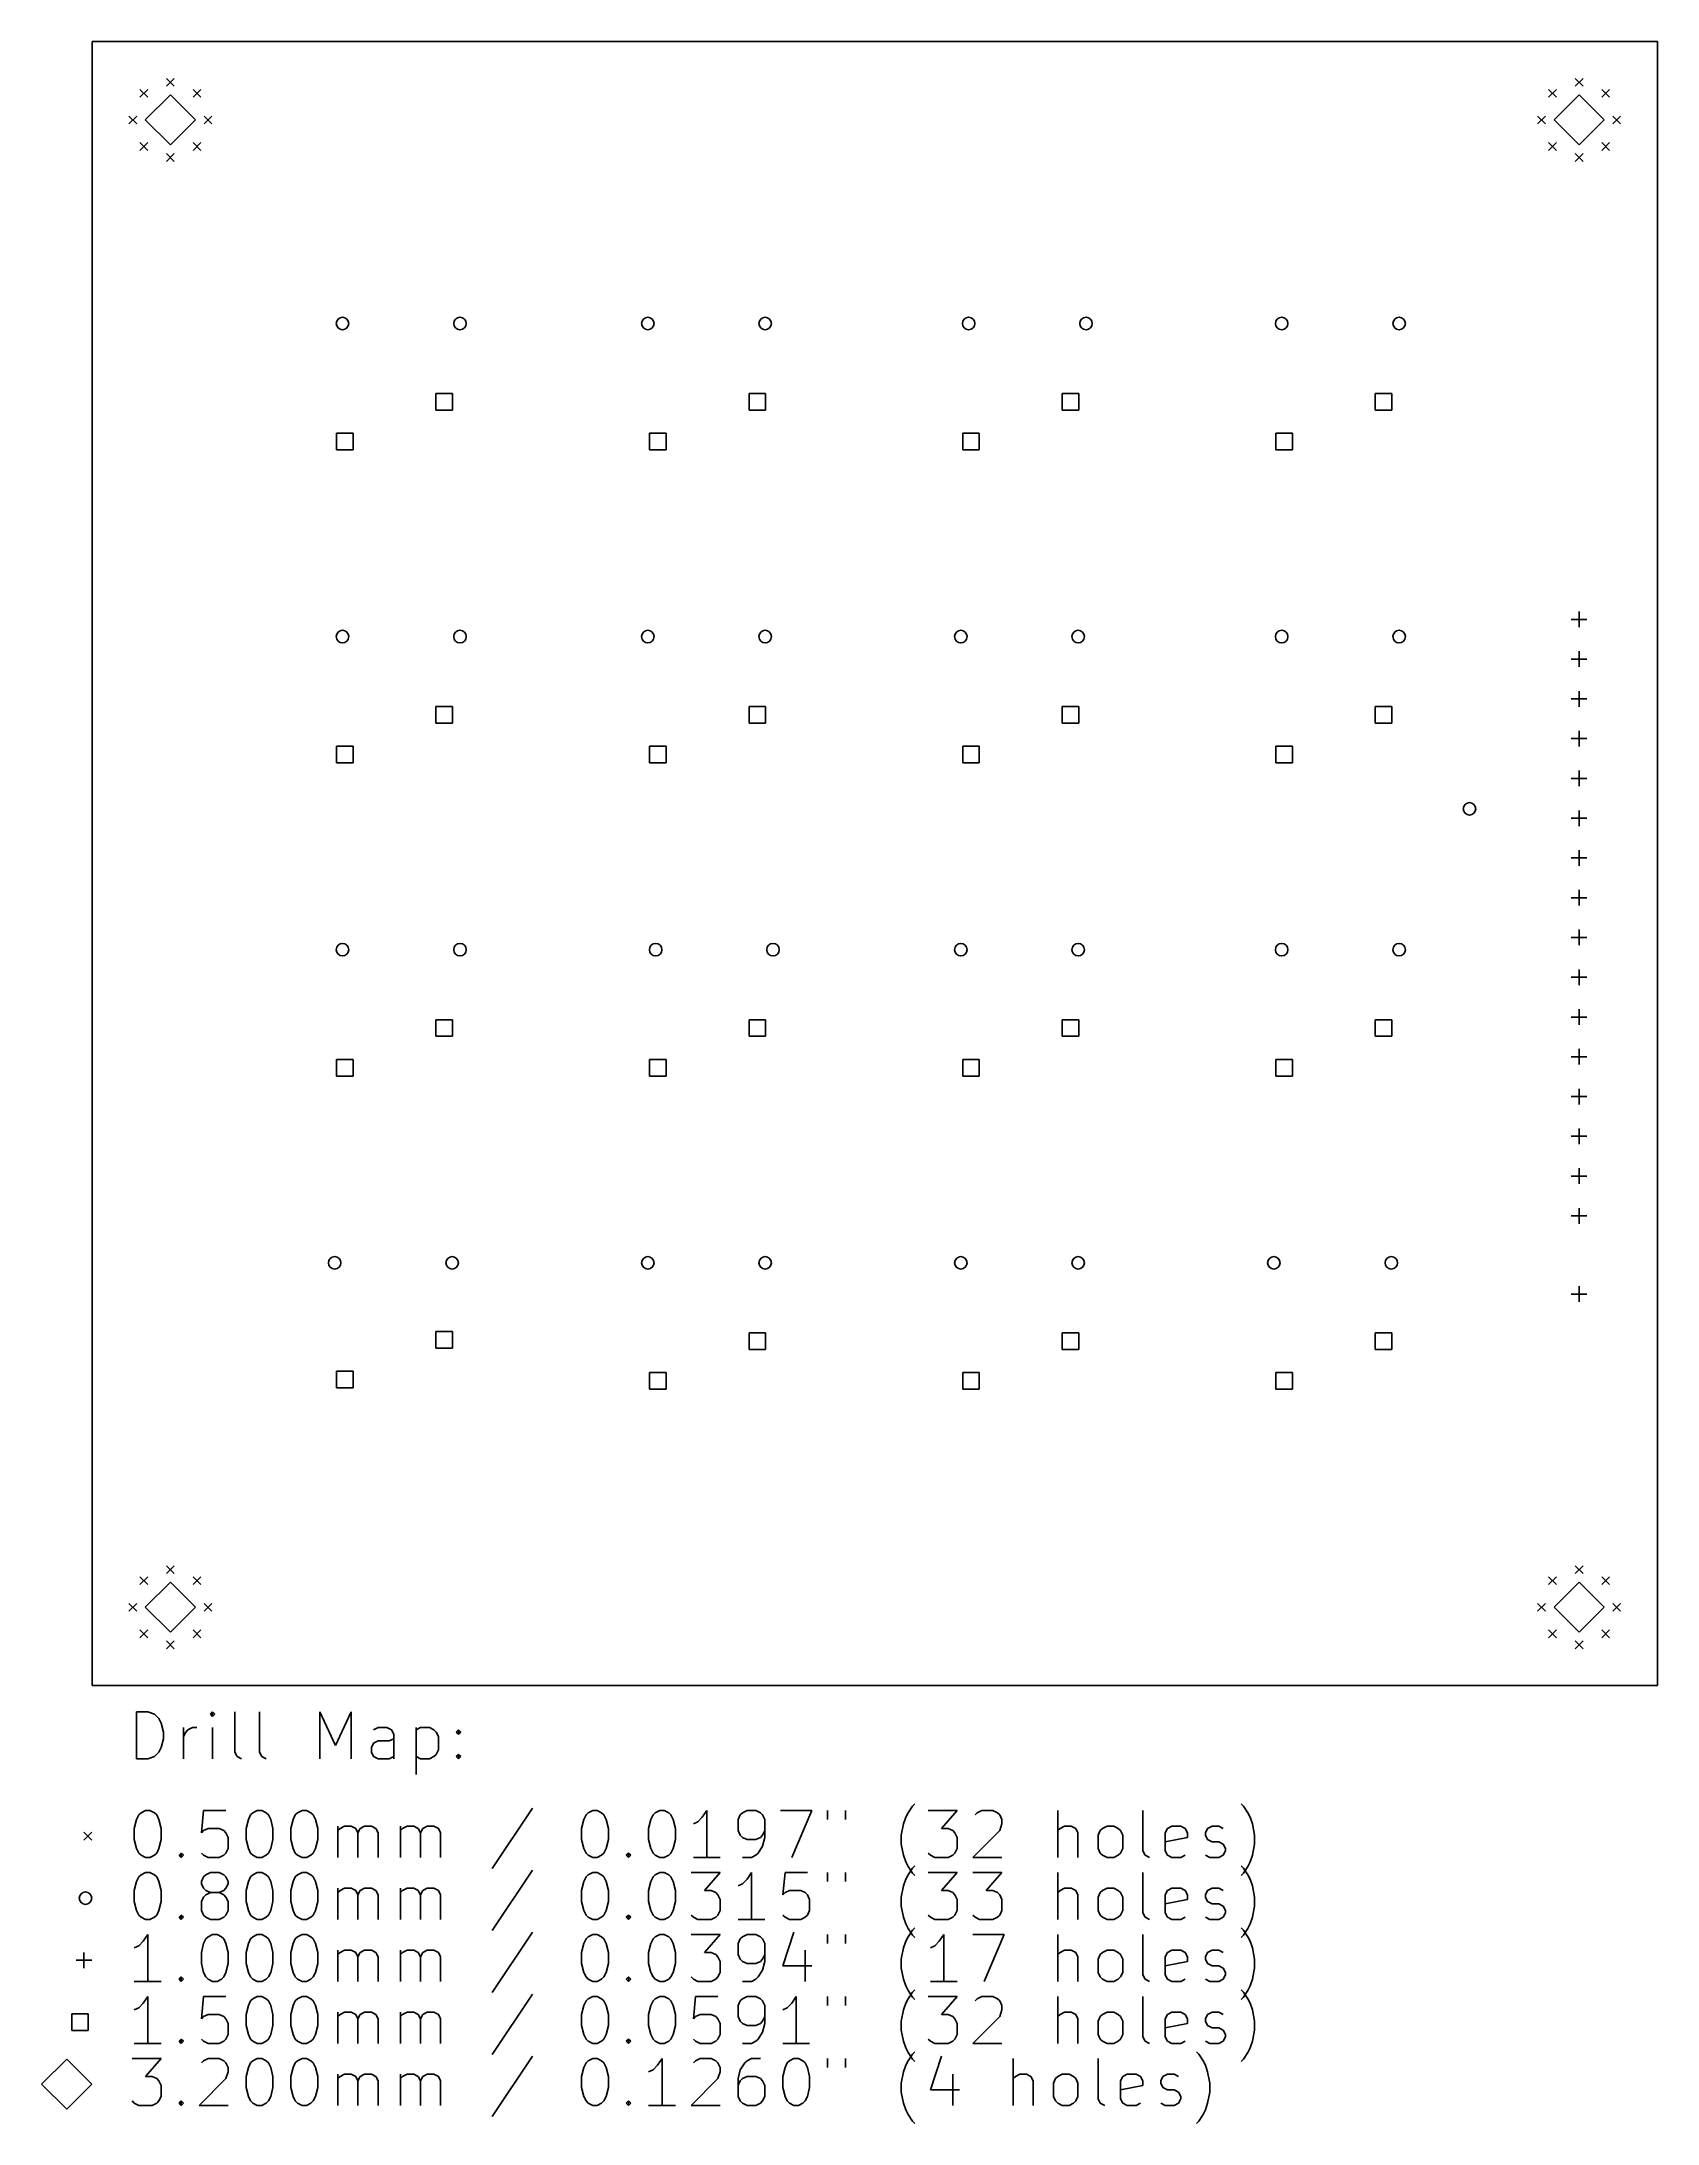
# Model space of a CAD drawing. Extents: x 3.87 to 7.93, y -6.81 to -1.57.
import ezdxf

# ---------------------------------------------------------------- set-up
doc = ezdxf.new("R2010")
doc.units = 0
doc.header["$MEASUREMENT"] = 0
doc.layers.add('BLACK', color=7, linetype='CONTINUOUS')

msp = doc.modelspace()

# ---------------------------------------------------------------- linework, layer by layer
at = {"layer": 'BLACK', "linetype": 'CONTINUOUS'}
for p, q in [((3.99606, -1.5748), (3.99606, -5.70866)), ((4.05512, -1.5748), (3.99606, -1.5748)), ((4.05512, -1.5748), (4.09449, -1.5748)), ((7.87402, -1.5748), (4.09449, -1.5748)), ((7.87402, -1.5748), (7.93307, -1.5748)), ((7.93307, -1.5748), (7.93307, -5.70866)), ((4.18307, -1.66732), (4.20276, -1.68701)), ((4.20276, -1.66732), (4.18307, -1.68701)), ((7.72638, -1.66732), (7.74606, -1.68701)), ((7.74606, -1.66732), (7.72638, -1.68701)), ((4.11626, -1.695), (4.13594, -1.71468)), ((4.13594, -1.695), (4.11626, -1.71468)), ((4.19291, -1.70866), (4.12992, -1.77165)), ((4.25591, -1.77165), (4.19291, -1.70866)), ((4.24988, -1.695), (4.26957, -1.71468)), ((4.26957, -1.695), (4.24988, -1.71468)), ((7.65956, -1.695), (7.67925, -1.71468)), ((7.67925, -1.695), (7.65956, -1.71468)), ((7.73622, -1.70866), (7.67323, -1.77165)), ((7.79921, -1.77165), (7.73622, -1.70866)), ((7.79319, -1.695), (7.81288, -1.71468)), ((7.81288, -1.695), (7.79319, -1.71468)), ((4.08858, -1.76181), (4.10827, -1.7815)), ((4.10827, -1.76181), (4.08858, -1.7815)), ((4.12992, -1.77165), (4.19291, -1.83465)), ((4.19291, -1.83465), (4.25591, -1.77165)), ((4.27756, -1.76181), (4.29724, -1.7815)), ((4.29724, -1.76181), (4.27756, -1.7815)), ((7.63189, -1.76181), (7.65157, -1.7815)), ((7.65157, -1.76181), (7.63189, -1.7815)), ((7.67323, -1.77165), (7.73622, -1.83465)), ((7.73622, -1.83465), (7.79921, -1.77165)), ((7.82087, -1.76181), (7.84055, -1.7815)), ((7.84055, -1.76181), (7.82087, -1.7815)), ((4.11626, -1.82862), (4.13594, -1.84831)), ((4.13594, -1.82862), (4.11626, -1.84831)), ((4.24988, -1.82862), (4.26957, -1.84831)), ((4.26957, -1.82862), (4.24988, -1.84831)), ((7.65956, -1.82862), (7.67925, -1.84831)), ((7.67925, -1.82862), (7.65956, -1.84831)), ((7.79319, -1.82862), (7.81288, -1.84831)), ((7.81288, -1.82862), (7.79319, -1.84831)), ((4.18307, -1.8563), (4.20276, -1.87598)), ((4.20276, -1.8563), (4.18307, -1.87598)), ((7.72638, -1.8563), (7.74606, -1.87598)), ((7.74606, -1.8563), (7.72638, -1.87598)), ((4.90277, -2.45944), (4.86101, -2.45944)), ((4.86101, -2.45944), (4.86101, -2.50119)), ((4.90277, -2.50119), (4.90277, -2.45944)), ((5.69017, -2.45944), (5.64841, -2.45944)), ((5.64841, -2.45944), (5.64841, -2.50119)), ((5.69017, -2.50119), (5.69017, -2.45944)), ((6.47757, -2.45944), (6.43581, -2.45944)), ((6.43581, -2.45944), (6.43581, -2.50119)), ((6.47757, -2.50119), (6.47757, -2.45944)), ((7.26497, -2.45944), (7.22322, -2.45944)), ((7.22322, -2.45944), (7.22322, -2.50119)), ((7.26497, -2.50119), (7.26497, -2.45944)), ((4.86101, -2.50119), (4.90277, -2.50119)), ((5.64841, -2.50119), (5.69017, -2.50119)), ((6.43581, -2.50119), (6.47757, -2.50119)), ((7.22322, -2.50119), (7.26497, -2.50119)), ((4.65277, -2.55944), (4.61101, -2.55944)), ((4.61101, -2.55944), (4.61101, -2.60119)), ((4.65277, -2.60119), (4.65277, -2.55944)), ((5.44017, -2.55944), (5.39841, -2.55944)), ((5.39841, -2.55944), (5.39841, -2.60119)), ((5.44017, -2.60119), (5.44017, -2.55944)), ((6.22757, -2.55944), (6.18581, -2.55944)), ((6.18581, -2.55944), (6.18581, -2.60119)), ((6.22757, -2.60119), (6.22757, -2.55944)), ((7.01497, -2.55944), (6.97322, -2.55944)), ((6.97322, -2.55944), (6.97322, -2.60119)), ((7.01497, -2.60119), (7.01497, -2.55944)), ((4.61101, -2.60119), (4.65277, -2.60119)), ((5.39841, -2.60119), (5.44017, -2.60119)), ((6.18581, -2.60119), (6.22757, -2.60119)), ((6.97322, -2.60119), (7.01497, -2.60119)), ((7.71654, -3.02756), (7.75591, -3.02756)), ((7.73622, -3.00787), (7.73622, -3.04724)), ((7.71654, -3.12756), (7.75591, -3.12756)), ((7.73622, -3.10787), (7.73622, -3.14724)), ((7.71654, -3.22756), (7.75591, -3.22756)), ((7.73622, -3.20787), (7.73622, -3.24724)), ((4.90277, -3.24684), (4.86101, -3.24684)), ((4.86101, -3.24684), (4.86101, -3.2886)), ((4.86101, -3.2886), (4.90277, -3.2886)), ((4.90277, -3.2886), (4.90277, -3.24684)), ((5.69017, -3.24684), (5.64841, -3.24684)), ((5.64841, -3.24684), (5.64841, -3.2886)), ((5.64841, -3.2886), (5.69017, -3.2886)), ((5.69017, -3.2886), (5.69017, -3.24684)), ((6.47757, -3.24684), (6.43581, -3.24684)), ((6.43581, -3.24684), (6.43581, -3.2886)), ((6.43581, -3.2886), (6.47757, -3.2886)), ((6.47757, -3.2886), (6.47757, -3.24684)), ((7.26497, -3.24684), (7.22322, -3.24684)), ((7.22322, -3.24684), (7.22322, -3.2886)), ((7.22322, -3.2886), (7.26497, -3.2886)), ((7.26497, -3.2886), (7.26497, -3.24684)), ((4.65277, -3.34684), (4.61101, -3.34684)), ((4.61101, -3.34684), (4.61101, -3.3886)), ((4.65277, -3.3886), (4.65277, -3.34684)), ((5.44017, -3.34684), (5.39841, -3.34684)), ((5.39841, -3.34684), (5.39841, -3.3886)), ((5.44017, -3.3886), (5.44017, -3.34684)), ((6.22757, -3.34684), (6.18581, -3.34684)), ((6.18581, -3.34684), (6.18581, -3.3886)), ((6.22757, -3.3886), (6.22757, -3.34684)), ((7.01497, -3.34684), (6.97322, -3.34684)), ((6.97322, -3.34684), (6.97322, -3.3886)), ((7.01497, -3.3886), (7.01497, -3.34684)), ((7.71654, -3.32756), (7.75591, -3.32756)), ((7.73622, -3.30787), (7.73622, -3.34724)), ((4.61101, -3.3886), (4.65277, -3.3886)), ((5.39841, -3.3886), (5.44017, -3.3886)), ((6.18581, -3.3886), (6.22757, -3.3886)), ((6.97322, -3.3886), (7.01497, -3.3886)), ((7.71654, -3.42756), (7.75591, -3.42756)), ((7.73622, -3.40787), (7.73622, -3.44724)), ((7.71654, -3.52756), (7.75591, -3.52756)), ((7.73622, -3.50787), (7.73622, -3.54724)), ((7.73622, -3.60787), (7.73622, -3.64724)), ((7.71654, -3.62756), (7.75591, -3.62756)), ((7.73622, -3.70787), (7.73622, -3.74724)), ((7.71654, -3.72756), (7.75591, -3.72756)), ((7.73622, -3.80787), (7.73622, -3.84724)), ((7.71654, -3.82756), (7.75591, -3.82756)), ((7.73622, -3.90787), (7.73622, -3.94724)), ((7.71654, -3.92756), (7.75591, -3.92756)), ((7.71654, -4.02756), (7.75591, -4.02756)), ((7.73622, -4.00787), (7.73622, -4.04724)), ((4.90277, -4.03424), (4.86101, -4.03424)), ((4.86101, -4.03424), (4.86101, -4.076)), ((4.86101, -4.076), (4.90277, -4.076)), ((4.90277, -4.076), (4.90277, -4.03424)), ((5.69017, -4.03424), (5.64841, -4.03424)), ((5.64841, -4.03424), (5.64841, -4.076)), ((5.64841, -4.076), (5.69017, -4.076)), ((5.69017, -4.076), (5.69017, -4.03424)), ((6.47757, -4.03424), (6.43581, -4.03424)), ((6.43581, -4.03424), (6.43581, -4.076)), ((6.43581, -4.076), (6.47757, -4.076)), ((6.47757, -4.076), (6.47757, -4.03424)), ((7.26497, -4.03424), (7.22322, -4.03424)), ((7.22322, -4.03424), (7.22322, -4.076)), ((7.22322, -4.076), (7.26497, -4.076)), ((7.26497, -4.076), (7.26497, -4.03424)), ((4.65277, -4.13424), (4.61101, -4.13424)), ((4.61101, -4.13424), (4.61101, -4.176)), ((4.65277, -4.176), (4.65277, -4.13424)), ((5.44017, -4.13424), (5.39841, -4.13424)), ((5.39841, -4.13424), (5.39841, -4.176)), ((5.44017, -4.176), (5.44017, -4.13424)), ((6.22757, -4.13424), (6.18581, -4.13424)), ((6.18581, -4.13424), (6.18581, -4.176)), ((6.22757, -4.176), (6.22757, -4.13424)), ((7.01497, -4.13424), (6.97322, -4.13424)), ((6.97322, -4.13424), (6.97322, -4.176)), ((7.01497, -4.176), (7.01497, -4.13424)), ((7.71654, -4.12756), (7.75591, -4.12756)), ((7.73622, -4.10787), (7.73622, -4.14724)), ((4.61101, -4.176), (4.65277, -4.176)), ((5.39841, -4.176), (5.44017, -4.176)), ((6.18581, -4.176), (6.22757, -4.176)), ((6.97322, -4.176), (7.01497, -4.176)), ((7.71654, -4.22756), (7.75591, -4.22756)), ((7.73622, -4.20787), (7.73622, -4.24724)), ((7.71654, -4.32756), (7.75591, -4.32756)), ((7.73622, -4.30787), (7.73622, -4.34724)), ((7.71654, -4.42756), (7.75591, -4.42756)), ((7.73622, -4.40787), (7.73622, -4.44724)), ((7.71654, -4.52756), (7.75591, -4.52756)), ((7.73622, -4.50787), (7.73622, -4.54724)), ((7.73622, -4.70472), (7.73622, -4.74409)), ((7.71654, -4.72441), (7.75591, -4.72441)), ((4.90277, -4.81849), (4.86101, -4.81849)), ((4.86101, -4.81849), (4.86101, -4.86025)), ((4.86101, -4.86025), (4.90277, -4.86025)), ((4.90277, -4.86025), (4.90277, -4.81849)), ((5.69017, -4.82164), (5.64841, -4.82164)), ((5.64841, -4.82164), (5.64841, -4.8634)), ((5.64841, -4.8634), (5.69017, -4.8634)), ((5.69017, -4.8634), (5.69017, -4.82164)), ((6.47757, -4.82164), (6.43581, -4.82164)), ((6.43581, -4.82164), (6.43581, -4.8634)), ((6.43581, -4.8634), (6.47757, -4.8634)), ((6.47757, -4.8634), (6.47757, -4.82164)), ((7.26497, -4.82164), (7.22322, -4.82164)), ((7.22322, -4.82164), (7.22322, -4.8634)), ((7.22322, -4.8634), (7.26497, -4.8634)), ((7.26497, -4.8634), (7.26497, -4.82164)), ((4.65277, -4.91849), (4.61101, -4.91849)), ((4.61101, -4.91849), (4.61101, -4.96025)), ((4.65277, -4.96025), (4.65277, -4.91849)), ((4.61101, -4.96025), (4.65277, -4.96025)), ((5.44017, -4.92164), (5.39841, -4.92164)), ((5.39841, -4.92164), (5.39841, -4.9634)), ((5.39841, -4.9634), (5.44017, -4.9634)), ((5.44017, -4.9634), (5.44017, -4.92164)), ((6.22757, -4.92164), (6.18581, -4.92164)), ((6.18581, -4.92164), (6.18581, -4.9634)), ((6.18581, -4.9634), (6.22757, -4.9634)), ((6.22757, -4.9634), (6.22757, -4.92164)), ((7.01497, -4.92164), (6.97322, -4.92164)), ((6.97322, -4.92164), (6.97322, -4.9634)), ((6.97322, -4.9634), (7.01497, -4.9634)), ((7.01497, -4.9634), (7.01497, -4.92164)), ((4.11626, -5.43516), (4.13594, -5.45484)), ((4.13594, -5.43516), (4.11626, -5.45484)), ((4.18307, -5.40748), (4.20276, -5.42717)), ((4.20276, -5.40748), (4.18307, -5.42717)), ((4.24988, -5.43516), (4.26957, -5.45484)), ((4.26957, -5.43516), (4.24988, -5.45484)), ((7.65956, -5.43516), (7.67925, -5.45484)), ((7.67925, -5.43516), (7.65956, -5.45484)), ((7.72638, -5.40748), (7.74606, -5.42717)), ((7.74606, -5.40748), (7.72638, -5.42717)), ((7.79319, -5.43516), (7.81288, -5.45484)), ((7.81288, -5.43516), (7.79319, -5.45484)), ((4.19291, -5.44882), (4.12992, -5.51181)), ((4.25591, -5.51181), (4.19291, -5.44882)), ((7.73622, -5.44882), (7.67323, -5.51181)), ((7.79921, -5.51181), (7.73622, -5.44882)), ((4.08858, -5.50197), (4.10827, -5.52165)), ((4.10827, -5.50197), (4.08858, -5.52165)), ((4.12992, -5.51181), (4.19291, -5.5748)), ((4.19291, -5.5748), (4.25591, -5.51181)), ((4.27756, -5.50197), (4.29724, -5.52165)), ((4.29724, -5.50197), (4.27756, -5.52165)), ((7.63189, -5.50197), (7.65157, -5.52165)), ((7.65157, -5.50197), (7.63189, -5.52165)), ((7.67323, -5.51181), (7.73622, -5.5748)), ((7.73622, -5.5748), (7.79921, -5.51181)), ((7.82087, -5.50197), (7.84055, -5.52165)), ((7.84055, -5.50197), (7.82087, -5.52165)), ((4.11626, -5.56878), (4.13594, -5.58847)), ((4.13594, -5.56878), (4.11626, -5.58847)), ((4.18307, -5.59646), (4.20276, -5.61614)), ((4.20276, -5.59646), (4.18307, -5.61614)), ((4.24988, -5.56878), (4.26957, -5.58847)), ((4.26957, -5.56878), (4.24988, -5.58847)), ((7.65956, -5.56878), (7.67925, -5.58847)), ((7.67925, -5.56878), (7.65956, -5.58847)), ((7.72638, -5.59646), (7.74606, -5.61614)), ((7.74606, -5.59646), (7.72638, -5.61614)), ((7.79319, -5.56878), (7.81288, -5.58847)), ((7.81288, -5.56878), (7.79319, -5.58847)), ((3.99606, -5.70866), (4.05512, -5.70866)), ((4.09449, -5.70866), (4.05512, -5.70866)), ((4.09449, -5.70866), (7.87402, -5.70866)), ((7.93307, -5.70866), (7.87402, -5.70866)), ((4.10785, -5.893), (4.10785, -5.77489)), ((4.10785, -5.77489), (4.13597, -5.77489)), ((4.13597, -5.77489), (4.15284, -5.78051)), ((4.15284, -5.78051), (4.16409, -5.79176)), ((4.16409, -5.79176), (4.16971, -5.80301)), ((4.16971, -5.80301), (4.17534, -5.82551)), ((4.29907, -5.77489), (4.29345, -5.78051)), ((4.29345, -5.78051), (4.29907, -5.78614)), ((4.3047, -5.78051), (4.29907, -5.77489)), ((4.29907, -5.77489), (4.29907, -5.78614)), ((4.29907, -5.78614), (4.3047, -5.78051)), ((4.35531, -5.87612), (4.35531, -5.77489)), ((4.41718, -5.87612), (4.41718, -5.77489)), ((4.56904, -5.893), (4.56904, -5.77489)), ((4.56904, -5.77489), (4.60841, -5.85925)), ((4.60841, -5.85925), (4.64778, -5.77489)), ((4.64778, -5.77489), (4.64778, -5.893)), ((4.17534, -5.84238), (4.16971, -5.86488)), ((4.17534, -5.82551), (4.17534, -5.84238)), ((4.22596, -5.893), (4.22596, -5.81426)), ((4.22596, -5.83675), (4.23158, -5.82551)), ((4.23158, -5.82551), (4.2372, -5.81988)), ((4.2372, -5.81988), (4.24845, -5.81426)), ((4.24845, -5.81426), (4.2597, -5.81426)), ((4.29907, -5.893), (4.29907, -5.81426)), ((4.6984, -5.86488), (4.70402, -5.85363)), ((4.71527, -5.81426), (4.70402, -5.81988)), ((4.70402, -5.85363), (4.71527, -5.848)), ((4.73777, -5.81426), (4.71527, -5.81426)), ((4.71527, -5.848), (4.74339, -5.848)), ((4.74902, -5.81988), (4.73777, -5.81426)), ((4.74339, -5.848), (4.75464, -5.84238)), ((4.75464, -5.83113), (4.74902, -5.81988)), ((4.75464, -5.893), (4.75464, -5.83113)), ((4.81088, -5.81426), (4.81088, -5.93237)), ((4.81088, -5.81988), (4.82213, -5.81426)), ((4.82213, -5.81426), (4.84463, -5.81426)), ((4.84463, -5.81426), (4.85588, -5.81988)), ((4.85588, -5.81988), (4.8615, -5.82551)), ((4.8615, -5.82551), (4.86713, -5.83675)), ((4.86713, -5.83675), (4.86713, -5.8705)), ((4.91212, -5.82551), (4.91774, -5.81988)), ((4.91774, -5.83113), (4.91212, -5.82551)), ((4.91774, -5.81988), (4.92337, -5.82551)), ((4.91774, -5.81988), (4.91774, -5.83113)), ((4.92337, -5.82551), (4.91774, -5.83113)), ((4.13597, -5.893), (4.10785, -5.893)), ((4.15284, -5.88737), (4.13597, -5.893)), ((4.16409, -5.87612), (4.15284, -5.88737)), ((4.16971, -5.86488), (4.16409, -5.87612)), ((4.36094, -5.88737), (4.35531, -5.87612)), ((4.37219, -5.893), (4.36094, -5.88737)), ((4.42281, -5.88737), (4.41718, -5.87612)), ((4.43406, -5.893), (4.42281, -5.88737)), ((4.6984, -5.87612), (4.6984, -5.86488)), ((4.70402, -5.88737), (4.6984, -5.87612)), ((4.71527, -5.893), (4.70402, -5.88737)), ((4.74339, -5.893), (4.71527, -5.893)), ((4.75464, -5.88737), (4.74339, -5.893)), ((4.82213, -5.893), (4.81088, -5.88737)), ((4.84463, -5.893), (4.82213, -5.893)), ((4.85588, -5.88737), (4.84463, -5.893)), ((4.8615, -5.88175), (4.85588, -5.88737)), ((4.86713, -5.8705), (4.8615, -5.88175)), ((4.91212, -5.88737), (4.91774, -5.88175)), ((4.91774, -5.893), (4.91212, -5.88737)), ((4.91774, -5.88175), (4.92337, -5.88737)), ((4.91774, -5.88175), (4.91774, -5.893)), ((4.92337, -5.88737), (4.91774, -5.893)), ((5.10335, -6.01729), (5.00211, -6.16915)), ((6.04823, -6.02854), (6.05948, -6.01167)), ((6.05948, -6.01167), (6.0651, -6.00605)), ((6.89187, -6.01167), (6.88625, -6.00605)), ((6.90312, -6.02854), (6.89187, -6.01167)), ((4.10222, -6.06791), (4.10785, -6.04542)), ((4.10222, -6.09603), (4.10222, -6.06791)), ((4.10785, -6.04542), (4.11347, -6.03417)), ((4.11347, -6.03417), (4.11909, -6.02854)), ((4.11909, -6.02854), (4.13034, -6.02292)), ((4.13034, -6.02292), (4.14159, -6.02292)), ((4.14159, -6.02292), (4.15284, -6.02854)), ((4.15284, -6.02854), (4.15846, -6.03417)), ((4.15846, -6.03417), (4.16409, -6.04542)), ((4.16409, -6.04542), (4.16971, -6.06791)), ((4.16971, -6.06791), (4.16971, -6.09603)), ((4.27657, -6.02292), (4.27095, -6.07916)), ((4.33282, -6.02292), (4.27657, -6.02292)), ((4.27657, -6.07354), (4.28782, -6.06791)), ((4.28782, -6.06791), (4.31594, -6.06791)), ((4.31594, -6.06791), (4.32719, -6.07354)), ((4.38344, -6.06791), (4.38906, -6.04542)), ((4.38344, -6.09603), (4.38344, -6.06791)), ((4.38906, -6.04542), (4.39468, -6.03417)), ((4.39468, -6.03417), (4.40031, -6.02854)), ((4.40031, -6.02854), (4.41156, -6.02292)), ((4.41156, -6.02292), (4.42281, -6.02292)), ((4.42281, -6.02292), (4.43406, -6.02854)), ((4.43406, -6.02854), (4.43968, -6.03417)), ((4.43968, -6.03417), (4.4453, -6.04542)), ((4.4453, -6.04542), (4.45093, -6.06791)), ((4.45093, -6.06791), (4.45093, -6.09603)), ((4.49592, -6.06791), (4.50155, -6.04542)), ((4.49592, -6.09603), (4.49592, -6.06791)), ((4.50155, -6.04542), (4.50717, -6.03417)), ((4.50717, -6.03417), (4.5128, -6.02854)), ((4.5128, -6.02854), (4.52404, -6.02292)), ((4.52404, -6.02292), (4.53529, -6.02292)), ((4.53529, -6.02292), (4.54654, -6.02854)), ((4.54654, -6.02854), (4.55217, -6.03417)), ((4.55217, -6.03417), (4.55779, -6.04542)), ((4.55779, -6.04542), (4.56341, -6.06791)), ((4.56341, -6.06791), (4.56341, -6.09603)), ((4.61403, -6.14103), (4.61403, -6.06229)), ((4.61403, -6.07354), (4.61966, -6.06791)), ((4.61966, -6.06791), (4.63091, -6.06229)), ((4.63091, -6.06229), (4.64778, -6.06229)), ((4.64778, -6.06229), (4.65903, -6.06791)), ((4.65903, -6.06791), (4.66465, -6.07916)), ((4.66465, -6.07916), (4.67028, -6.06791)), ((4.67028, -6.06791), (4.68152, -6.06229)), ((4.68152, -6.06229), (4.6984, -6.06229)), ((4.6984, -6.06229), (4.70965, -6.06791)), ((4.70965, -6.06791), (4.71527, -6.07916)), ((4.77151, -6.14103), (4.77151, -6.06229)), ((4.77151, -6.07354), (4.77714, -6.06791)), ((4.77714, -6.06791), (4.78839, -6.06229)), ((4.78839, -6.06229), (4.80526, -6.06229)), ((4.80526, -6.06229), (4.81651, -6.06791)), ((4.81651, -6.06791), (4.82213, -6.07916)), ((4.82213, -6.07916), (4.82776, -6.06791)), ((4.82776, -6.06791), (4.839, -6.06229)), ((4.839, -6.06229), (4.85588, -6.06229)), ((4.85588, -6.06229), (4.86713, -6.06791)), ((4.86713, -6.06791), (4.87275, -6.07916)), ((5.22708, -6.06791), (5.23271, -6.04542)), ((5.22708, -6.09603), (5.22708, -6.06791)), ((5.23271, -6.04542), (5.23833, -6.03417)), ((5.23833, -6.03417), (5.24395, -6.02854)), ((5.24395, -6.02854), (5.2552, -6.02292)), ((5.2552, -6.02292), (5.26645, -6.02292)), ((5.26645, -6.02292), (5.2777, -6.02854)), ((5.2777, -6.02854), (5.28332, -6.03417)), ((5.28332, -6.03417), (5.28895, -6.04542)), ((5.28895, -6.04542), (5.29457, -6.06791)), ((5.29457, -6.06791), (5.29457, -6.09603)), ((5.39581, -6.06791), (5.40143, -6.04542)), ((5.39581, -6.09603), (5.39581, -6.06791)), ((5.40143, -6.04542), (5.40706, -6.03417)), ((5.40706, -6.03417), (5.41268, -6.02854)), ((5.41268, -6.02854), (5.42393, -6.02292)), ((5.42393, -6.02292), (5.43518, -6.02292)), ((5.43518, -6.02292), (5.44643, -6.02854)), ((5.44643, -6.02854), (5.45205, -6.03417)), ((5.45205, -6.03417), (5.45768, -6.04542)), ((5.45768, -6.04542), (5.4633, -6.06791)), ((5.4633, -6.06791), (5.4633, -6.09603)), ((5.51954, -6.05104), (5.5083, -6.05666)), ((5.53079, -6.03979), (5.51954, -6.05104)), ((5.54204, -6.02292), (5.53079, -6.03979)), ((5.54204, -6.14103), (5.54204, -6.02292)), ((5.62641, -6.03417), (5.62078, -6.04542)), ((5.62078, -6.04542), (5.62078, -6.07354)), ((5.63203, -6.02854), (5.62641, -6.03417)), ((5.64328, -6.02292), (5.63203, -6.02854)), ((5.66578, -6.02292), (5.64328, -6.02292)), ((5.67702, -6.02854), (5.66578, -6.02292)), ((5.68265, -6.03417), (5.67702, -6.02854)), ((5.68827, -6.04542), (5.68265, -6.03417)), ((5.68827, -6.09041), (5.68827, -6.04542)), ((5.72764, -6.02292), (5.80638, -6.02292)), ((5.80638, -6.02292), (5.75576, -6.14103)), ((5.84575, -6.02292), (5.84575, -6.04542)), ((5.89075, -6.02292), (5.89075, -6.04542)), ((6.03136, -6.08479), (6.03698, -6.05666)), ((6.03698, -6.05666), (6.0426, -6.03979)), ((6.0426, -6.03979), (6.04823, -6.02854)), ((6.09885, -6.02292), (6.17196, -6.02292)), ((6.17196, -6.02292), (6.13259, -6.06791)), ((6.13259, -6.06791), (6.14947, -6.06791)), ((6.14947, -6.06791), (6.16071, -6.07354)), ((6.21696, -6.03417), (6.22258, -6.02854)), ((6.22258, -6.02854), (6.23383, -6.02292)), ((6.23383, -6.02292), (6.26195, -6.02292)), ((6.26195, -6.02292), (6.2732, -6.02854)), ((6.2732, -6.02854), (6.27882, -6.03417)), ((6.27882, -6.03417), (6.28445, -6.04542)), ((6.28445, -6.05666), (6.27882, -6.07354)), ((6.28445, -6.04542), (6.28445, -6.05666)), ((6.42506, -6.14103), (6.42506, -6.02292)), ((6.43068, -6.06791), (6.42506, -6.07354)), ((6.44193, -6.06229), (6.43068, -6.06791)), ((6.4588, -6.06229), (6.44193, -6.06229)), ((6.47005, -6.06791), (6.4588, -6.06229)), ((6.47567, -6.07916), (6.47005, -6.06791)), ((6.53192, -6.07354), (6.53754, -6.06791)), ((6.53754, -6.06791), (6.54879, -6.06229)), ((6.54879, -6.06229), (6.56566, -6.06229)), ((6.56566, -6.06229), (6.57691, -6.06791)), ((6.57691, -6.06791), (6.58254, -6.07354)), ((6.63878, -6.12416), (6.63878, -6.02292)), ((6.69502, -6.07916), (6.70065, -6.06791)), ((6.70065, -6.06791), (6.7119, -6.06229)), ((6.7119, -6.06229), (6.73439, -6.06229)), ((6.73439, -6.06229), (6.74564, -6.06791)), ((6.74564, -6.06791), (6.75127, -6.07916)), ((6.79626, -6.07916), (6.80188, -6.06791)), ((6.80188, -6.06791), (6.81313, -6.06229)), ((6.81313, -6.06229), (6.83001, -6.06229)), ((6.83001, -6.06229), (6.84125, -6.06791)), ((6.90875, -6.03979), (6.90312, -6.02854)), ((6.91437, -6.05666), (6.90875, -6.03979)), ((6.91999, -6.08479), (6.91437, -6.05666)), ((3.97539, -6.07776), (3.99508, -6.09744)), ((3.99508, -6.07776), (3.97539, -6.09744)), ((4.10785, -6.11853), (4.10222, -6.09603)), ((4.11347, -6.12978), (4.10785, -6.11853)), ((4.16409, -6.11853), (4.15846, -6.12978)), ((4.16971, -6.09603), (4.16409, -6.11853)), ((4.27095, -6.07916), (4.27657, -6.07354)), ((4.32719, -6.07354), (4.33282, -6.07916)), ((4.33282, -6.07916), (4.33844, -6.09041)), ((4.33844, -6.11853), (4.33282, -6.12978)), ((4.33844, -6.09041), (4.33844, -6.11853)), ((4.38906, -6.11853), (4.38344, -6.09603)), ((4.39468, -6.12978), (4.38906, -6.11853)), ((4.4453, -6.11853), (4.43968, -6.12978)), ((4.45093, -6.09603), (4.4453, -6.11853)), ((4.50155, -6.11853), (4.49592, -6.09603)), ((4.50717, -6.12978), (4.50155, -6.11853)), ((4.55779, -6.11853), (4.55217, -6.12978)), ((4.56341, -6.09603), (4.55779, -6.11853)), ((4.66465, -6.07916), (4.66465, -6.14103)), ((4.71527, -6.07916), (4.71527, -6.14103)), ((4.82213, -6.07916), (4.82213, -6.14103)), ((4.87275, -6.07916), (4.87275, -6.14103)), ((5.23271, -6.11853), (5.22708, -6.09603)), ((5.23833, -6.12978), (5.23271, -6.11853)), ((5.28895, -6.11853), (5.28332, -6.12978)), ((5.29457, -6.09603), (5.28895, -6.11853)), ((5.40143, -6.11853), (5.39581, -6.09603)), ((5.40706, -6.12978), (5.40143, -6.11853)), ((5.45768, -6.11853), (5.45205, -6.12978)), ((5.4633, -6.09603), (5.45768, -6.11853)), ((5.62078, -6.07354), (5.62641, -6.08479)), ((5.62641, -6.08479), (5.63203, -6.09041)), ((5.63203, -6.09041), (5.64328, -6.09603)), ((5.64328, -6.09603), (5.66578, -6.09603)), ((5.66578, -6.09603), (5.67702, -6.09041)), ((5.6714, -6.12978), (5.68265, -6.11291)), ((5.67702, -6.09041), (5.68265, -6.08479)), ((5.68265, -6.08479), (5.68827, -6.07354)), ((5.68265, -6.11291), (5.68827, -6.09041)), ((6.03136, -6.10728), (6.03136, -6.08479)), ((6.03698, -6.1354), (6.03136, -6.10728)), ((6.16071, -6.07354), (6.16634, -6.07916)), ((6.16634, -6.07916), (6.17196, -6.09041)), ((6.17196, -6.11853), (6.16634, -6.12978)), ((6.17196, -6.09041), (6.17196, -6.11853)), ((6.27882, -6.07354), (6.21133, -6.14103)), ((6.47567, -6.14103), (6.47567, -6.07916)), ((6.52629, -6.08479), (6.53192, -6.07354)), ((6.52629, -6.11853), (6.52629, -6.08479)), ((6.53192, -6.12978), (6.52629, -6.11853)), ((6.58254, -6.07354), (6.58816, -6.08479)), ((6.58816, -6.11853), (6.58254, -6.12978)), ((6.58816, -6.08479), (6.58816, -6.11853)), ((6.6444, -6.1354), (6.63878, -6.12416)), ((6.69502, -6.12416), (6.69502, -6.07916)), ((6.75127, -6.09041), (6.69502, -6.10166)), ((6.70065, -6.1354), (6.69502, -6.12416)), ((6.75127, -6.07916), (6.75127, -6.09041)), ((6.79626, -6.08479), (6.79626, -6.07916)), ((6.80188, -6.09603), (6.79626, -6.08479)), ((6.81313, -6.10166), (6.80188, -6.09603)), ((6.83001, -6.10166), (6.81313, -6.10166)), ((6.84125, -6.10728), (6.83001, -6.10166)), ((6.84688, -6.11853), (6.84125, -6.10728)), ((6.84125, -6.1354), (6.84688, -6.12416)), ((6.84688, -6.12416), (6.84688, -6.11853)), ((6.91437, -6.1354), (6.91999, -6.10728)), ((6.91999, -6.10728), (6.91999, -6.08479)), ((4.11909, -6.1354), (4.11347, -6.12978)), ((4.13034, -6.14103), (4.11909, -6.1354)), ((4.14159, -6.14103), (4.13034, -6.14103)), ((4.15284, -6.1354), (4.14159, -6.14103)), ((4.15846, -6.12978), (4.15284, -6.1354)), ((4.21471, -6.1354), (4.22033, -6.12978)), ((4.22033, -6.14103), (4.21471, -6.1354)), ((4.22033, -6.12978), (4.22596, -6.1354)), ((4.22033, -6.12978), (4.22033, -6.14103)), ((4.22596, -6.1354), (4.22033, -6.14103)), ((4.27657, -6.1354), (4.27095, -6.12978)), ((4.28782, -6.14103), (4.27657, -6.1354)), ((4.31594, -6.14103), (4.28782, -6.14103)), ((4.32719, -6.1354), (4.31594, -6.14103)), ((4.33282, -6.12978), (4.32719, -6.1354)), ((4.40031, -6.1354), (4.39468, -6.12978)), ((4.41156, -6.14103), (4.40031, -6.1354)), ((4.42281, -6.14103), (4.41156, -6.14103)), ((4.43406, -6.1354), (4.42281, -6.14103)), ((4.43968, -6.12978), (4.43406, -6.1354)), ((4.5128, -6.1354), (4.50717, -6.12978)), ((4.52404, -6.14103), (4.5128, -6.1354)), ((4.53529, -6.14103), (4.52404, -6.14103)), ((4.54654, -6.1354), (4.53529, -6.14103)), ((4.55217, -6.12978), (4.54654, -6.1354)), ((5.10335, -6.1732), (5.00211, -6.32506)), ((5.24395, -6.1354), (5.23833, -6.12978)), ((5.2552, -6.14103), (5.24395, -6.1354)), ((5.26645, -6.14103), (5.2552, -6.14103)), ((5.2777, -6.1354), (5.26645, -6.14103)), ((5.28332, -6.12978), (5.2777, -6.1354)), ((5.33957, -6.1354), (5.34519, -6.12978)), ((5.34519, -6.14103), (5.33957, -6.1354)), ((5.34519, -6.12978), (5.35082, -6.1354)), ((5.34519, -6.12978), (5.34519, -6.14103)), ((5.35082, -6.1354), (5.34519, -6.14103)), ((5.41268, -6.1354), (5.40706, -6.12978)), ((5.42393, -6.14103), (5.41268, -6.1354)), ((5.43518, -6.14103), (5.42393, -6.14103)), ((5.44643, -6.1354), (5.43518, -6.14103)), ((5.45205, -6.12978), (5.44643, -6.1354)), ((5.57579, -6.14103), (5.5083, -6.14103)), ((5.63203, -6.14103), (5.65453, -6.14103)), ((5.65453, -6.14103), (5.66578, -6.1354)), ((5.66578, -6.1354), (5.6714, -6.12978)), ((6.0426, -6.15228), (6.03698, -6.1354)), ((6.04823, -6.16353), (6.0426, -6.15228)), ((6.05948, -6.1804), (6.04823, -6.16353)), ((6.04823, -6.18445), (6.05948, -6.16758)), ((6.05948, -6.16758), (6.0651, -6.16195)), ((6.10447, -6.1354), (6.09885, -6.12978)), ((6.11572, -6.14103), (6.10447, -6.1354)), ((6.14947, -6.14103), (6.11572, -6.14103)), ((6.16071, -6.1354), (6.14947, -6.14103)), ((6.16634, -6.12978), (6.16071, -6.1354)), ((6.21133, -6.14103), (6.28445, -6.14103)), ((6.53754, -6.1354), (6.53192, -6.12978)), ((6.54879, -6.14103), (6.53754, -6.1354)), ((6.56566, -6.14103), (6.54879, -6.14103)), ((6.57691, -6.1354), (6.56566, -6.14103)), ((6.58254, -6.12978), (6.57691, -6.1354)), ((6.65565, -6.14103), (6.6444, -6.1354)), ((6.7119, -6.14103), (6.70065, -6.1354)), ((6.73439, -6.14103), (6.7119, -6.14103)), ((6.74564, -6.1354), (6.73439, -6.14103)), ((6.79626, -6.1354), (6.80751, -6.14103)), ((6.80751, -6.14103), (6.83001, -6.14103)), ((6.83001, -6.14103), (6.84125, -6.1354)), ((6.89187, -6.16758), (6.88625, -6.16195)), ((6.89187, -6.1804), (6.90312, -6.16353)), ((6.90312, -6.18445), (6.89187, -6.16758)), ((6.90312, -6.16353), (6.90875, -6.15228)), ((6.90875, -6.15228), (6.91437, -6.1354)), ((4.10222, -6.22382), (4.10785, -6.20132)), ((4.10222, -6.25194), (4.10222, -6.22382)), ((4.10785, -6.20132), (4.11347, -6.19007)), ((4.11347, -6.19007), (4.11909, -6.18445)), ((4.11909, -6.18445), (4.13034, -6.17882)), ((4.13034, -6.17882), (4.14159, -6.17882)), ((4.14159, -6.17882), (4.15284, -6.18445)), ((4.15284, -6.18445), (4.15846, -6.19007)), ((4.15846, -6.19007), (4.16409, -6.20132)), ((4.16409, -6.20132), (4.16971, -6.22382)), ((4.16971, -6.22382), (4.16971, -6.25194)), ((4.27095, -6.20132), (4.27657, -6.19007)), ((4.27095, -6.20695), (4.27095, -6.20132)), ((4.27657, -6.21819), (4.27095, -6.20695)), ((4.27657, -6.19007), (4.2822, -6.18445)), ((4.2822, -6.22382), (4.27657, -6.21819)), ((4.2822, -6.18445), (4.29345, -6.17882)), ((4.29345, -6.22944), (4.2822, -6.22382)), ((4.29345, -6.22944), (4.2822, -6.23507)), ((4.29345, -6.17882), (4.31594, -6.17882)), ((4.31594, -6.22944), (4.29345, -6.22944)), ((4.31594, -6.17882), (4.32719, -6.18445)), ((4.32719, -6.22382), (4.31594, -6.22944)), ((4.32719, -6.23507), (4.31594, -6.22944)), ((4.32719, -6.18445), (4.33282, -6.19007)), ((4.33282, -6.21819), (4.32719, -6.22382)), ((4.33282, -6.19007), (4.33844, -6.20132)), ((4.33844, -6.20695), (4.33282, -6.21819)), ((4.33844, -6.20132), (4.33844, -6.20695)), ((4.38344, -6.22382), (4.38906, -6.20132)), ((4.38344, -6.25194), (4.38344, -6.22382)), ((4.38906, -6.20132), (4.39468, -6.19007)), ((4.39468, -6.19007), (4.40031, -6.18445)), ((4.40031, -6.18445), (4.41156, -6.17882)), ((4.41156, -6.17882), (4.42281, -6.17882)), ((4.42281, -6.17882), (4.43406, -6.18445)), ((4.43406, -6.18445), (4.43968, -6.19007)), ((4.43968, -6.19007), (4.4453, -6.20132)), ((4.4453, -6.20132), (4.45093, -6.22382)), ((4.45093, -6.22382), (4.45093, -6.25194)), ((4.49592, -6.22382), (4.50155, -6.20132)), ((4.49592, -6.25194), (4.49592, -6.22382)), ((4.50155, -6.20132), (4.50717, -6.19007)), ((4.50717, -6.19007), (4.5128, -6.18445)), ((4.5128, -6.18445), (4.52404, -6.17882)), ((4.52404, -6.17882), (4.53529, -6.17882)), ((4.53529, -6.17882), (4.54654, -6.18445)), ((4.54654, -6.18445), (4.55217, -6.19007)), ((4.55217, -6.19007), (4.55779, -6.20132)), ((4.55779, -6.20132), (4.56341, -6.22382)), ((4.56341, -6.22382), (4.56341, -6.25194)), ((4.61403, -6.29693), (4.61403, -6.21819)), ((4.61403, -6.22944), (4.61966, -6.22382)), ((4.61966, -6.22382), (4.63091, -6.21819)), ((4.63091, -6.21819), (4.64778, -6.21819)), ((4.64778, -6.21819), (4.65903, -6.22382)), ((4.65903, -6.22382), (4.66465, -6.23507)), ((4.66465, -6.23507), (4.67028, -6.22382)), ((4.67028, -6.22382), (4.68152, -6.21819)), ((4.68152, -6.21819), (4.6984, -6.21819)), ((4.6984, -6.21819), (4.70965, -6.22382)), ((4.70965, -6.22382), (4.71527, -6.23507)), ((4.77151, -6.29693), (4.77151, -6.21819)), ((4.77151, -6.22944), (4.77714, -6.22382)), ((4.77714, -6.22382), (4.78839, -6.21819)), ((4.78839, -6.21819), (4.80526, -6.21819)), ((4.80526, -6.21819), (4.81651, -6.22382)), ((4.81651, -6.22382), (4.82213, -6.23507)), ((4.82213, -6.23507), (4.82776, -6.22382)), ((4.82776, -6.22382), (4.839, -6.21819)), ((4.839, -6.21819), (4.85588, -6.21819)), ((4.85588, -6.21819), (4.86713, -6.22382)), ((4.86713, -6.22382), (4.87275, -6.23507)), ((5.22708, -6.22382), (5.23271, -6.20132)), ((5.22708, -6.25194), (5.22708, -6.22382)), ((5.23271, -6.20132), (5.23833, -6.19007)), ((5.23833, -6.19007), (5.24395, -6.18445)), ((5.24395, -6.18445), (5.2552, -6.17882)), ((5.2552, -6.17882), (5.26645, -6.17882)), ((5.26645, -6.17882), (5.2777, -6.18445)), ((5.2777, -6.18445), (5.28332, -6.19007)), ((5.28332, -6.19007), (5.28895, -6.20132)), ((5.28895, -6.20132), (5.29457, -6.22382)), ((5.29457, -6.22382), (5.29457, -6.25194)), ((5.39581, -6.22382), (5.40143, -6.20132)), ((5.39581, -6.25194), (5.39581, -6.22382)), ((5.40143, -6.20132), (5.40706, -6.19007)), ((5.40706, -6.19007), (5.41268, -6.18445)), ((5.41268, -6.18445), (5.42393, -6.17882)), ((5.42393, -6.17882), (5.43518, -6.17882)), ((5.43518, -6.17882), (5.44643, -6.18445)), ((5.44643, -6.18445), (5.45205, -6.19007)), ((5.45205, -6.19007), (5.45768, -6.20132)), ((5.45768, -6.20132), (5.4633, -6.22382)), ((5.4633, -6.22382), (5.4633, -6.25194)), ((5.50267, -6.17882), (5.57579, -6.17882)), ((5.57579, -6.17882), (5.53642, -6.22382)), ((5.53642, -6.22382), (5.55329, -6.22382)), ((5.55329, -6.22382), (5.56454, -6.22944)), ((5.56454, -6.22944), (5.57016, -6.23507)), ((5.63203, -6.20695), (5.62078, -6.21257)), ((5.64328, -6.1957), (5.63203, -6.20695)), ((5.65453, -6.17882), (5.64328, -6.1957)), ((5.65453, -6.29693), (5.65453, -6.17882)), ((5.73889, -6.17882), (5.73327, -6.23507)), ((5.73327, -6.23507), (5.73889, -6.22944)), ((5.79513, -6.17882), (5.73889, -6.17882)), ((5.73889, -6.22944), (5.75014, -6.22382)), ((5.75014, -6.22382), (5.77826, -6.22382)), ((5.77826, -6.22382), (5.78951, -6.22944)), ((5.78951, -6.22944), (5.79513, -6.23507)), ((5.84575, -6.17882), (5.84575, -6.20132)), ((5.89075, -6.17882), (5.89075, -6.20132)), ((6.03136, -6.24069), (6.03698, -6.21257)), ((6.03698, -6.21257), (6.0426, -6.1957)), ((6.0426, -6.1957), (6.04823, -6.18445)), ((6.0651, -6.18602), (6.05948, -6.1804)), ((6.09885, -6.17882), (6.17196, -6.17882)), ((6.17196, -6.17882), (6.13259, -6.22382)), ((6.13259, -6.22382), (6.14947, -6.22382)), ((6.14947, -6.22382), (6.16071, -6.22944)), ((6.16071, -6.22944), (6.16634, -6.23507)), ((6.21133, -6.17882), (6.28445, -6.17882)), ((6.28445, -6.17882), (6.24508, -6.22382)), ((6.24508, -6.22382), (6.26195, -6.22382)), ((6.26195, -6.22382), (6.2732, -6.22944)), ((6.2732, -6.22944), (6.27882, -6.23507)), ((6.42506, -6.29693), (6.42506, -6.17882)), ((6.43068, -6.22382), (6.42506, -6.22944)), ((6.44193, -6.21819), (6.43068, -6.22382)), ((6.4588, -6.21819), (6.44193, -6.21819)), ((6.47005, -6.22382), (6.4588, -6.21819)), ((6.47567, -6.23507), (6.47005, -6.22382)), ((6.52629, -6.24069), (6.53192, -6.22944)), ((6.53192, -6.22944), (6.53754, -6.22382)), ((6.53754, -6.22382), (6.54879, -6.21819)), ((6.54879, -6.21819), (6.56566, -6.21819)), ((6.56566, -6.21819), (6.57691, -6.22382)), ((6.57691, -6.22382), (6.58254, -6.22944)), ((6.58254, -6.22944), (6.58816, -6.24069)), ((6.63878, -6.28006), (6.63878, -6.17882)), ((6.69502, -6.23507), (6.70065, -6.22382)), ((6.70065, -6.22382), (6.7119, -6.21819)), ((6.7119, -6.21819), (6.73439, -6.21819)), ((6.73439, -6.21819), (6.74564, -6.22382)), ((6.74564, -6.22382), (6.75127, -6.23507)), ((6.79626, -6.23507), (6.80188, -6.22382)), ((6.80188, -6.22382), (6.81313, -6.21819)), ((6.81313, -6.21819), (6.83001, -6.21819)), ((6.83001, -6.21819), (6.84125, -6.22382)), ((6.88625, -6.18602), (6.89187, -6.1804)), ((6.90875, -6.1957), (6.90312, -6.18445)), ((6.91437, -6.21257), (6.90875, -6.1957)), ((6.91999, -6.24069), (6.91437, -6.21257)), ((4.10785, -6.27444), (4.10222, -6.25194)), ((4.11347, -6.28569), (4.10785, -6.27444)), ((4.16409, -6.27444), (4.15846, -6.28569)), ((4.16971, -6.25194), (4.16409, -6.27444)), ((4.27657, -6.24069), (4.27095, -6.25194)), ((4.27095, -6.25194), (4.27095, -6.27444)), ((4.27095, -6.27444), (4.27657, -6.28569)), ((4.2822, -6.23507), (4.27657, -6.24069)), ((4.33282, -6.24069), (4.32719, -6.23507)), ((4.33844, -6.25194), (4.33282, -6.24069)), ((4.33282, -6.28569), (4.33844, -6.27444)), ((4.33844, -6.27444), (4.33844, -6.25194)), ((4.38906, -6.27444), (4.38344, -6.25194)), ((4.39468, -6.28569), (4.38906, -6.27444)), ((4.4453, -6.27444), (4.43968, -6.28569)), ((4.45093, -6.25194), (4.4453, -6.27444)), ((4.50155, -6.27444), (4.49592, -6.25194)), ((4.50717, -6.28569), (4.50155, -6.27444)), ((4.55779, -6.27444), (4.55217, -6.28569)), ((4.56341, -6.25194), (4.55779, -6.27444)), ((4.66465, -6.23507), (4.66465, -6.29693)), ((4.71527, -6.23507), (4.71527, -6.29693)), ((4.82213, -6.23507), (4.82213, -6.29693)), ((4.87275, -6.23507), (4.87275, -6.29693)), ((5.23271, -6.27444), (5.22708, -6.25194)), ((5.23833, -6.28569), (5.23271, -6.27444)), ((5.28895, -6.27444), (5.28332, -6.28569)), ((5.29457, -6.25194), (5.28895, -6.27444)), ((5.40143, -6.27444), (5.39581, -6.25194)), ((5.40706, -6.28569), (5.40143, -6.27444)), ((5.45768, -6.27444), (5.45205, -6.28569)), ((5.4633, -6.25194), (5.45768, -6.27444)), ((5.57016, -6.23507), (5.57579, -6.24632)), ((5.57579, -6.27444), (5.57016, -6.28569)), ((5.57579, -6.24632), (5.57579, -6.27444)), ((5.79513, -6.23507), (5.80076, -6.24632)), ((5.80076, -6.27444), (5.79513, -6.28569)), ((5.80076, -6.24632), (5.80076, -6.27444)), ((6.03136, -6.26319), (6.03136, -6.24069)), ((6.03698, -6.29131), (6.03136, -6.26319)), ((6.16634, -6.23507), (6.17196, -6.24632)), ((6.17196, -6.27444), (6.16634, -6.28569)), ((6.17196, -6.24632), (6.17196, -6.27444)), ((6.27882, -6.23507), (6.28445, -6.24632)), ((6.28445, -6.27444), (6.27882, -6.28569)), ((6.28445, -6.24632), (6.28445, -6.27444)), ((6.47567, -6.29693), (6.47567, -6.23507)), ((6.52629, -6.27444), (6.52629, -6.24069)), ((6.53192, -6.28569), (6.52629, -6.27444)), ((6.58816, -6.27444), (6.58254, -6.28569)), ((6.58816, -6.24069), (6.58816, -6.27444)), ((6.6444, -6.29131), (6.63878, -6.28006)), ((6.69502, -6.28006), (6.69502, -6.23507)), ((6.75127, -6.24632), (6.69502, -6.25756)), ((6.70065, -6.29131), (6.69502, -6.28006)), ((6.75127, -6.23507), (6.75127, -6.24632)), ((6.79626, -6.24069), (6.79626, -6.23507)), ((6.80188, -6.25194), (6.79626, -6.24069)), ((6.81313, -6.25756), (6.80188, -6.25194)), ((6.83001, -6.25756), (6.81313, -6.25756)), ((6.84125, -6.26319), (6.83001, -6.25756)), ((6.84688, -6.27444), (6.84125, -6.26319)), ((6.84125, -6.29131), (6.84688, -6.28006)), ((6.84688, -6.28006), (6.84688, -6.27444)), ((6.91437, -6.29131), (6.91999, -6.26319)), ((6.91999, -6.26319), (6.91999, -6.24069)), ((4.11909, -6.29131), (4.11347, -6.28569)), ((4.13034, -6.29693), (4.11909, -6.29131)), ((4.14159, -6.29693), (4.13034, -6.29693)), ((4.15284, -6.29131), (4.14159, -6.29693)), ((4.15846, -6.28569), (4.15284, -6.29131)), ((4.21471, -6.29131), (4.22033, -6.28569)), ((4.22033, -6.29693), (4.21471, -6.29131)), ((4.22033, -6.28569), (4.22596, -6.29131)), ((4.22033, -6.28569), (4.22033, -6.29693)), ((4.22596, -6.29131), (4.22033, -6.29693)), ((4.27657, -6.28569), (4.2822, -6.29131)), ((4.2822, -6.29131), (4.29345, -6.29693)), ((4.29345, -6.29693), (4.31594, -6.29693)), ((4.31594, -6.29693), (4.32719, -6.29131)), ((4.32719, -6.29131), (4.33282, -6.28569)), ((4.40031, -6.29131), (4.39468, -6.28569)), ((4.41156, -6.29693), (4.40031, -6.29131)), ((4.42281, -6.29693), (4.41156, -6.29693)), ((4.43406, -6.29131), (4.42281, -6.29693)), ((4.43968, -6.28569), (4.43406, -6.29131)), ((4.5128, -6.29131), (4.50717, -6.28569)), ((4.52404, -6.29693), (4.5128, -6.29131)), ((4.53529, -6.29693), (4.52404, -6.29693)), ((4.54654, -6.29131), (4.53529, -6.29693)), ((4.55217, -6.28569), (4.54654, -6.29131)), ((5.10335, -6.32911), (5.00211, -6.48096)), ((5.24395, -6.29131), (5.23833, -6.28569)), ((5.2552, -6.29693), (5.24395, -6.29131)), ((5.26645, -6.29693), (5.2552, -6.29693)), ((5.2777, -6.29131), (5.26645, -6.29693)), ((5.28332, -6.28569), (5.2777, -6.29131)), ((5.33957, -6.29131), (5.34519, -6.28569)), ((5.34519, -6.29693), (5.33957, -6.29131)), ((5.34519, -6.28569), (5.35082, -6.29131)), ((5.34519, -6.28569), (5.34519, -6.29693)), ((5.35082, -6.29131), (5.34519, -6.29693)), ((5.41268, -6.29131), (5.40706, -6.28569)), ((5.42393, -6.29693), (5.41268, -6.29131)), ((5.43518, -6.29693), (5.42393, -6.29693)), ((5.44643, -6.29131), (5.43518, -6.29693)), ((5.45205, -6.28569), (5.44643, -6.29131)), ((5.5083, -6.29131), (5.50267, -6.28569)), ((5.51954, -6.29693), (5.5083, -6.29131)), ((5.55329, -6.29693), (5.51954, -6.29693)), ((5.56454, -6.29131), (5.55329, -6.29693)), ((5.57016, -6.28569), (5.56454, -6.29131)), ((5.68827, -6.29693), (5.62078, -6.29693)), ((5.73889, -6.29131), (5.73327, -6.28569)), ((5.76139, -6.32911), (5.73327, -6.41347)), ((5.75014, -6.29693), (5.73889, -6.29131)), ((5.77826, -6.29693), (5.75014, -6.29693)), ((5.78951, -6.29131), (5.77826, -6.29693)), ((5.79513, -6.28569), (5.78951, -6.29131)), ((6.0426, -6.30818), (6.03698, -6.29131)), ((6.04823, -6.31943), (6.0426, -6.30818)), ((6.05948, -6.3363), (6.04823, -6.31943)), ((6.04823, -6.34035), (6.05948, -6.32348)), ((6.05948, -6.32348), (6.0651, -6.31786)), ((6.10447, -6.29131), (6.09885, -6.28569)), ((6.11572, -6.29693), (6.10447, -6.29131)), ((6.14947, -6.29693), (6.11572, -6.29693)), ((6.16071, -6.29131), (6.14947, -6.29693)), ((6.16634, -6.28569), (6.16071, -6.29131)), ((6.21696, -6.29131), (6.21133, -6.28569)), ((6.22821, -6.29693), (6.21696, -6.29131)), ((6.26195, -6.29693), (6.22821, -6.29693)), ((6.2732, -6.29131), (6.26195, -6.29693)), ((6.27882, -6.28569), (6.2732, -6.29131)), ((6.53754, -6.29131), (6.53192, -6.28569)), ((6.54879, -6.29693), (6.53754, -6.29131)), ((6.56566, -6.29693), (6.54879, -6.29693)), ((6.57691, -6.29131), (6.56566, -6.29693)), ((6.58254, -6.28569), (6.57691, -6.29131)), ((6.65565, -6.29693), (6.6444, -6.29131)), ((6.7119, -6.29693), (6.70065, -6.29131)), ((6.73439, -6.29693), (6.7119, -6.29693)), ((6.74564, -6.29131), (6.73439, -6.29693)), ((6.79626, -6.29131), (6.80751, -6.29693)), ((6.80751, -6.29693), (6.83001, -6.29693)), ((6.83001, -6.29693), (6.84125, -6.29131)), ((6.89187, -6.32348), (6.88625, -6.31786)), ((6.89187, -6.3363), (6.90312, -6.31943)), ((6.90312, -6.34035), (6.89187, -6.32348)), ((6.90312, -6.31943), (6.90875, -6.30818)), ((6.90875, -6.30818), (6.91437, -6.29131)), ((3.97539, -6.37972), (3.97539, -6.41909)), ((4.11347, -6.36285), (4.10222, -6.36848)), ((4.12472, -6.3516), (4.11347, -6.36285)), ((4.13597, -6.33473), (4.12472, -6.3516)), ((4.13597, -6.45284), (4.13597, -6.33473)), ((4.27095, -6.37972), (4.27657, -6.35723)), ((4.27095, -6.40785), (4.27095, -6.37972)), ((4.27657, -6.35723), (4.2822, -6.34598)), ((4.2822, -6.34598), (4.28782, -6.34035)), ((4.28782, -6.34035), (4.29907, -6.33473)), ((4.29907, -6.33473), (4.31032, -6.33473)), ((4.31032, -6.33473), (4.32157, -6.34035)), ((4.32157, -6.34035), (4.32719, -6.34598)), ((4.32719, -6.34598), (4.33282, -6.35723)), ((4.33282, -6.35723), (4.33844, -6.37972)), ((4.33844, -6.37972), (4.33844, -6.40785)), ((4.38344, -6.37972), (4.38906, -6.35723)), ((4.38344, -6.40785), (4.38344, -6.37972)), ((4.38906, -6.35723), (4.39468, -6.34598)), ((4.39468, -6.34598), (4.40031, -6.34035)), ((4.40031, -6.34035), (4.41156, -6.33473)), ((4.41156, -6.33473), (4.42281, -6.33473)), ((4.42281, -6.33473), (4.43406, -6.34035)), ((4.43406, -6.34035), (4.43968, -6.34598)), ((4.43968, -6.34598), (4.4453, -6.35723)), ((4.4453, -6.35723), (4.45093, -6.37972)), ((4.45093, -6.37972), (4.45093, -6.40785)), ((4.49592, -6.37972), (4.50155, -6.35723)), ((4.49592, -6.40785), (4.49592, -6.37972)), ((4.50155, -6.35723), (4.50717, -6.34598)), ((4.50717, -6.34598), (4.5128, -6.34035)), ((4.5128, -6.34035), (4.52404, -6.33473)), ((4.52404, -6.33473), (4.53529, -6.33473)), ((4.53529, -6.33473), (4.54654, -6.34035)), ((4.54654, -6.34035), (4.55217, -6.34598)), ((4.55217, -6.34598), (4.55779, -6.35723)), ((4.55779, -6.35723), (4.56341, -6.37972)), ((4.56341, -6.37972), (4.56341, -6.40785)), ((4.61403, -6.45284), (4.61403, -6.3741)), ((4.61403, -6.38535), (4.61966, -6.37972)), ((4.61966, -6.37972), (4.63091, -6.3741)), ((4.63091, -6.3741), (4.64778, -6.3741)), ((4.64778, -6.3741), (4.65903, -6.37972)), ((4.65903, -6.37972), (4.66465, -6.39097)), ((4.66465, -6.39097), (4.67028, -6.37972)), ((4.67028, -6.37972), (4.68152, -6.3741)), ((4.68152, -6.3741), (4.6984, -6.3741)), ((4.6984, -6.3741), (4.70965, -6.37972)), ((4.70965, -6.37972), (4.71527, -6.39097)), ((4.77151, -6.45284), (4.77151, -6.3741)), ((4.77151, -6.38535), (4.77714, -6.37972)), ((4.77714, -6.37972), (4.78839, -6.3741)), ((4.78839, -6.3741), (4.80526, -6.3741)), ((4.80526, -6.3741), (4.81651, -6.37972)), ((4.81651, -6.37972), (4.82213, -6.39097)), ((4.82213, -6.39097), (4.82776, -6.37972)), ((4.82776, -6.37972), (4.839, -6.3741)), ((4.839, -6.3741), (4.85588, -6.3741)), ((4.85588, -6.3741), (4.86713, -6.37972)), ((4.86713, -6.37972), (4.87275, -6.39097)), ((5.22708, -6.37972), (5.23271, -6.35723)), ((5.22708, -6.40785), (5.22708, -6.37972)), ((5.23271, -6.35723), (5.23833, -6.34598)), ((5.23833, -6.34598), (5.24395, -6.34035)), ((5.24395, -6.34035), (5.2552, -6.33473)), ((5.2552, -6.33473), (5.26645, -6.33473)), ((5.26645, -6.33473), (5.2777, -6.34035)), ((5.2777, -6.34035), (5.28332, -6.34598)), ((5.28332, -6.34598), (5.28895, -6.35723)), ((5.28895, -6.35723), (5.29457, -6.37972)), ((5.29457, -6.37972), (5.29457, -6.40785)), ((5.39581, -6.37972), (5.40143, -6.35723)), ((5.39581, -6.40785), (5.39581, -6.37972)), ((5.40143, -6.35723), (5.40706, -6.34598)), ((5.40706, -6.34598), (5.41268, -6.34035)), ((5.41268, -6.34035), (5.42393, -6.33473)), ((5.42393, -6.33473), (5.43518, -6.33473)), ((5.43518, -6.33473), (5.44643, -6.34035)), ((5.44643, -6.34035), (5.45205, -6.34598)), ((5.45205, -6.34598), (5.45768, -6.35723)), ((5.45768, -6.35723), (5.4633, -6.37972)), ((5.4633, -6.37972), (5.4633, -6.40785)), ((5.50267, -6.33473), (5.57579, -6.33473)), ((5.57579, -6.33473), (5.53642, -6.37972)), ((5.53642, -6.37972), (5.55329, -6.37972)), ((5.55329, -6.37972), (5.56454, -6.38535)), ((5.56454, -6.38535), (5.57016, -6.39097)), ((5.62641, -6.34598), (5.62078, -6.35723)), ((5.62078, -6.35723), (5.62078, -6.38535)), ((5.62078, -6.38535), (5.62641, -6.3966)), ((5.63203, -6.34035), (5.62641, -6.34598)), ((5.64328, -6.33473), (5.63203, -6.34035)), ((5.66578, -6.33473), (5.64328, -6.33473)), ((5.67702, -6.34035), (5.66578, -6.33473)), ((5.68265, -6.34598), (5.67702, -6.34035)), ((5.68827, -6.35723), (5.68265, -6.34598)), ((5.68265, -6.3966), (5.68827, -6.38535)), ((5.68827, -6.40222), (5.68827, -6.35723)), ((5.78951, -6.3741), (5.78951, -6.45284)), ((5.84575, -6.33473), (5.84575, -6.35723)), ((5.89075, -6.33473), (5.89075, -6.35723)), ((6.03136, -6.3966), (6.03698, -6.36848)), ((6.03698, -6.36848), (6.0426, -6.3516)), ((6.0426, -6.3516), (6.04823, -6.34035)), ((6.0651, -6.34193), (6.05948, -6.3363)), ((6.11572, -6.36285), (6.10447, -6.36848)), ((6.12697, -6.3516), (6.11572, -6.36285)), ((6.13822, -6.33473), (6.12697, -6.3516)), ((6.13822, -6.45284), (6.13822, -6.33473)), ((6.21133, -6.33473), (6.29007, -6.33473)), ((6.29007, -6.33473), (6.23945, -6.45284)), ((6.42506, -6.45284), (6.42506, -6.33473)), ((6.43068, -6.37972), (6.42506, -6.38535)), ((6.44193, -6.3741), (6.43068, -6.37972)), ((6.4588, -6.3741), (6.44193, -6.3741)), ((6.47005, -6.37972), (6.4588, -6.3741)), ((6.47567, -6.39097), (6.47005, -6.37972)), ((6.52629, -6.3966), (6.53192, -6.38535)), ((6.53192, -6.38535), (6.53754, -6.37972)), ((6.53754, -6.37972), (6.54879, -6.3741)), ((6.54879, -6.3741), (6.56566, -6.3741)), ((6.56566, -6.3741), (6.57691, -6.37972)), ((6.57691, -6.37972), (6.58254, -6.38535)), ((6.58254, -6.38535), (6.58816, -6.3966)), ((6.63878, -6.43597), (6.63878, -6.33473)), ((6.69502, -6.39097), (6.70065, -6.37972)), ((6.70065, -6.37972), (6.7119, -6.3741)), ((6.7119, -6.3741), (6.73439, -6.3741)), ((6.73439, -6.3741), (6.74564, -6.37972)), ((6.74564, -6.37972), (6.75127, -6.39097)), ((6.79626, -6.39097), (6.80188, -6.37972)), ((6.80188, -6.37972), (6.81313, -6.3741)), ((6.81313, -6.3741), (6.83001, -6.3741)), ((6.83001, -6.3741), (6.84125, -6.37972)), ((6.88625, -6.34193), (6.89187, -6.3363)), ((6.90875, -6.3516), (6.90312, -6.34035)), ((6.91437, -6.36848), (6.90875, -6.3516)), ((6.91999, -6.3966), (6.91437, -6.36848)), ((3.95571, -6.39941), (3.99508, -6.39941)), ((4.27657, -6.43034), (4.27095, -6.40785)), ((4.2822, -6.44159), (4.27657, -6.43034)), ((4.33282, -6.43034), (4.32719, -6.44159)), ((4.33844, -6.40785), (4.33282, -6.43034)), ((4.38906, -6.43034), (4.38344, -6.40785)), ((4.39468, -6.44159), (4.38906, -6.43034)), ((4.4453, -6.43034), (4.43968, -6.44159)), ((4.45093, -6.40785), (4.4453, -6.43034)), ((4.50155, -6.43034), (4.49592, -6.40785)), ((4.50717, -6.44159), (4.50155, -6.43034)), ((4.55779, -6.43034), (4.55217, -6.44159)), ((4.56341, -6.40785), (4.55779, -6.43034)), ((4.66465, -6.39097), (4.66465, -6.45284)), ((4.71527, -6.39097), (4.71527, -6.45284)), ((4.82213, -6.39097), (4.82213, -6.45284)), ((4.87275, -6.39097), (4.87275, -6.45284)), ((5.23271, -6.43034), (5.22708, -6.40785)), ((5.23833, -6.44159), (5.23271, -6.43034)), ((5.28895, -6.43034), (5.28332, -6.44159)), ((5.29457, -6.40785), (5.28895, -6.43034)), ((5.40143, -6.43034), (5.39581, -6.40785)), ((5.40706, -6.44159), (5.40143, -6.43034)), ((5.45768, -6.43034), (5.45205, -6.44159)), ((5.4633, -6.40785), (5.45768, -6.43034)), ((5.57016, -6.39097), (5.57579, -6.40222)), ((5.57579, -6.43034), (5.57016, -6.44159)), ((5.57579, -6.40222), (5.57579, -6.43034)), ((5.62641, -6.3966), (5.63203, -6.40222)), ((5.63203, -6.40222), (5.64328, -6.40785)), ((5.64328, -6.40785), (5.66578, -6.40785)), ((5.66578, -6.40785), (5.67702, -6.40222)), ((5.6714, -6.44159), (5.68265, -6.42472)), ((5.67702, -6.40222), (5.68265, -6.3966)), ((5.68265, -6.42472), (5.68827, -6.40222)), ((5.73327, -6.41347), (5.80638, -6.41347)), ((6.03136, -6.41909), (6.03136, -6.3966)), ((6.03698, -6.44722), (6.03136, -6.41909)), ((6.47567, -6.45284), (6.47567, -6.39097)), ((6.52629, -6.43034), (6.52629, -6.3966)), ((6.53192, -6.44159), (6.52629, -6.43034)), ((6.58816, -6.43034), (6.58254, -6.44159)), ((6.58816, -6.3966), (6.58816, -6.43034)), ((6.6444, -6.44722), (6.63878, -6.43597)), ((6.69502, -6.43597), (6.69502, -6.39097)), ((6.75127, -6.40222), (6.69502, -6.41347)), ((6.70065, -6.44722), (6.69502, -6.43597)), ((6.75127, -6.39097), (6.75127, -6.40222)), ((6.79626, -6.3966), (6.79626, -6.39097)), ((6.80188, -6.40785), (6.79626, -6.3966)), ((6.81313, -6.41347), (6.80188, -6.40785)), ((6.83001, -6.41347), (6.81313, -6.41347)), ((6.84125, -6.41909), (6.83001, -6.41347)), ((6.84688, -6.43034), (6.84125, -6.41909)), ((6.84125, -6.44722), (6.84688, -6.43597)), ((6.84688, -6.43597), (6.84688, -6.43034)), ((6.91437, -6.44722), (6.91999, -6.41909)), ((6.91999, -6.41909), (6.91999, -6.3966)), ((4.16971, -6.45284), (4.10222, -6.45284)), ((4.13597, -6.49064), (4.12472, -6.50751)), ((4.13597, -6.60875), (4.13597, -6.49064)), ((4.21471, -6.44722), (4.22033, -6.44159)), ((4.22033, -6.45284), (4.21471, -6.44722)), ((4.22033, -6.44159), (4.22596, -6.44722)), ((4.22033, -6.44159), (4.22033, -6.45284)), ((4.22596, -6.44722), (4.22033, -6.45284)), ((4.27657, -6.49064), (4.27095, -6.54688)), ((4.33282, -6.49064), (4.27657, -6.49064)), ((4.28782, -6.44722), (4.2822, -6.44159)), ((4.29907, -6.45284), (4.28782, -6.44722)), ((4.31032, -6.45284), (4.29907, -6.45284)), ((4.32157, -6.44722), (4.31032, -6.45284)), ((4.32719, -6.44159), (4.32157, -6.44722)), ((4.40031, -6.44722), (4.39468, -6.44159)), ((4.41156, -6.45284), (4.40031, -6.44722)), ((4.40031, -6.49626), (4.41156, -6.49064)), ((4.42281, -6.45284), (4.41156, -6.45284)), ((4.41156, -6.49064), (4.42281, -6.49064)), ((4.43406, -6.44722), (4.42281, -6.45284)), ((4.42281, -6.49064), (4.43406, -6.49626)), ((4.43968, -6.44159), (4.43406, -6.44722)), ((4.5128, -6.44722), (4.50717, -6.44159)), ((4.52404, -6.45284), (4.5128, -6.44722)), ((4.5128, -6.49626), (4.52404, -6.49064)), ((4.53529, -6.45284), (4.52404, -6.45284)), ((4.52404, -6.49064), (4.53529, -6.49064)), ((4.54654, -6.44722), (4.53529, -6.45284)), ((4.53529, -6.49064), (4.54654, -6.49626)), ((4.55217, -6.44159), (4.54654, -6.44722)), ((5.10335, -6.48501), (5.00211, -6.63687)), ((5.24395, -6.44722), (5.23833, -6.44159)), ((5.2552, -6.45284), (5.24395, -6.44722)), ((5.24395, -6.49626), (5.2552, -6.49064)), ((5.26645, -6.45284), (5.2552, -6.45284)), ((5.2552, -6.49064), (5.26645, -6.49064)), ((5.2777, -6.44722), (5.26645, -6.45284)), ((5.26645, -6.49064), (5.2777, -6.49626)), ((5.28332, -6.44159), (5.2777, -6.44722)), ((5.33957, -6.44722), (5.34519, -6.44159)), ((5.34519, -6.45284), (5.33957, -6.44722)), ((5.34519, -6.44159), (5.35082, -6.44722)), ((5.34519, -6.44159), (5.34519, -6.45284)), ((5.35082, -6.44722), (5.34519, -6.45284)), ((5.41268, -6.44722), (5.40706, -6.44159)), ((5.42393, -6.45284), (5.41268, -6.44722)), ((5.41268, -6.49626), (5.42393, -6.49064)), ((5.43518, -6.45284), (5.42393, -6.45284)), ((5.42393, -6.49064), (5.43518, -6.49064)), ((5.44643, -6.44722), (5.43518, -6.45284)), ((5.43518, -6.49064), (5.44643, -6.49626)), ((5.45205, -6.44159), (5.44643, -6.44722)), ((5.5083, -6.44722), (5.50267, -6.44159)), ((5.51954, -6.45284), (5.5083, -6.44722)), ((5.51392, -6.49064), (5.5083, -6.54688)), ((5.57016, -6.49064), (5.51392, -6.49064)), ((5.55329, -6.45284), (5.51954, -6.45284)), ((5.56454, -6.44722), (5.55329, -6.45284)), ((5.57016, -6.44159), (5.56454, -6.44722)), ((5.63203, -6.45284), (5.65453, -6.45284)), ((5.64328, -6.49064), (5.63203, -6.49626)), ((5.66578, -6.49064), (5.64328, -6.49064)), ((5.65453, -6.45284), (5.66578, -6.44722)), ((5.66578, -6.44722), (5.6714, -6.44159)), ((5.67702, -6.49626), (5.66578, -6.49064)), ((5.76701, -6.49064), (5.75576, -6.50751)), ((5.76701, -6.60875), (5.76701, -6.49064)), ((5.84575, -6.49064), (5.84575, -6.51313)), ((5.89075, -6.49064), (5.89075, -6.51313)), ((6.0426, -6.46409), (6.03698, -6.44722)), ((6.04823, -6.47534), (6.0426, -6.46409)), ((6.05948, -6.49221), (6.04823, -6.47534)), ((6.04823, -6.49626), (6.05948, -6.47939)), ((6.05948, -6.47939), (6.0651, -6.47376)), ((6.09885, -6.49064), (6.17196, -6.49064)), ((6.17196, -6.45284), (6.10447, -6.45284)), ((6.17196, -6.49064), (6.13259, -6.53563)), ((6.22258, -6.49626), (6.23383, -6.49064)), ((6.23383, -6.49064), (6.26195, -6.49064)), ((6.26195, -6.49064), (6.2732, -6.49626)), ((6.42506, -6.60875), (6.42506, -6.49064)), ((6.53754, -6.44722), (6.53192, -6.44159)), ((6.54879, -6.45284), (6.53754, -6.44722)), ((6.56566, -6.45284), (6.54879, -6.45284)), ((6.57691, -6.44722), (6.56566, -6.45284)), ((6.58254, -6.44159), (6.57691, -6.44722)), ((6.63878, -6.59187), (6.63878, -6.49064)), ((6.65565, -6.45284), (6.6444, -6.44722)), ((6.7119, -6.45284), (6.70065, -6.44722)), ((6.73439, -6.45284), (6.7119, -6.45284)), ((6.74564, -6.44722), (6.73439, -6.45284)), ((6.79626, -6.44722), (6.80751, -6.45284)), ((6.80751, -6.45284), (6.83001, -6.45284)), ((6.83001, -6.45284), (6.84125, -6.44722)), ((6.89187, -6.47939), (6.88625, -6.47376)), ((6.89187, -6.49221), (6.90312, -6.47534)), ((6.90312, -6.49626), (6.89187, -6.47939)), ((6.90312, -6.47534), (6.90875, -6.46409)), ((6.90875, -6.46409), (6.91437, -6.44722)), ((3.98643, -6.53444), (3.94467, -6.53444)), ((3.94467, -6.53444), (3.94467, -6.57619)), ((3.98643, -6.57619), (3.98643, -6.53444)), ((4.11347, -6.51876), (4.10222, -6.52438)), ((4.12472, -6.50751), (4.11347, -6.51876)), ((4.27095, -6.54688), (4.27657, -6.54125)), ((4.27657, -6.54125), (4.28782, -6.53563)), ((4.28782, -6.53563), (4.31594, -6.53563)), ((4.31594, -6.53563), (4.32719, -6.54125)), ((4.32719, -6.54125), (4.33282, -6.54688)), ((4.38344, -6.53563), (4.38906, -6.51313)), ((4.38344, -6.56375), (4.38344, -6.53563)), ((4.38906, -6.51313), (4.39468, -6.50188)), ((4.39468, -6.50188), (4.40031, -6.49626)), ((4.43406, -6.49626), (4.43968, -6.50188)), ((4.43968, -6.50188), (4.4453, -6.51313)), ((4.4453, -6.51313), (4.45093, -6.53563)), ((4.45093, -6.53563), (4.45093, -6.56375)), ((4.49592, -6.53563), (4.50155, -6.51313)), ((4.49592, -6.56375), (4.49592, -6.53563)), ((4.50155, -6.51313), (4.50717, -6.50188)), ((4.50717, -6.50188), (4.5128, -6.49626)), ((4.54654, -6.49626), (4.55217, -6.50188)), ((4.55217, -6.50188), (4.55779, -6.51313)), ((4.55779, -6.51313), (4.56341, -6.53563)), ((4.56341, -6.53563), (4.56341, -6.56375)), ((4.61403, -6.60875), (4.61403, -6.53001)), ((4.61403, -6.54125), (4.61966, -6.53563)), ((4.61966, -6.53563), (4.63091, -6.53001)), ((4.63091, -6.53001), (4.64778, -6.53001)), ((4.64778, -6.53001), (4.65903, -6.53563)), ((4.65903, -6.53563), (4.66465, -6.54688)), ((4.66465, -6.54688), (4.67028, -6.53563)), ((4.67028, -6.53563), (4.68152, -6.53001)), ((4.68152, -6.53001), (4.6984, -6.53001)), ((4.6984, -6.53001), (4.70965, -6.53563)), ((4.70965, -6.53563), (4.71527, -6.54688)), ((4.77151, -6.60875), (4.77151, -6.53001)), ((4.77151, -6.54125), (4.77714, -6.53563)), ((4.77714, -6.53563), (4.78839, -6.53001)), ((4.78839, -6.53001), (4.80526, -6.53001)), ((4.80526, -6.53001), (4.81651, -6.53563)), ((4.81651, -6.53563), (4.82213, -6.54688)), ((4.82213, -6.54688), (4.82776, -6.53563)), ((4.82776, -6.53563), (4.839, -6.53001)), ((4.839, -6.53001), (4.85588, -6.53001)), ((4.85588, -6.53001), (4.86713, -6.53563)), ((4.86713, -6.53563), (4.87275, -6.54688)), ((5.22708, -6.53563), (5.23271, -6.51313)), ((5.22708, -6.56375), (5.22708, -6.53563)), ((5.23271, -6.51313), (5.23833, -6.50188)), ((5.23833, -6.50188), (5.24395, -6.49626)), ((5.2777, -6.49626), (5.28332, -6.50188)), ((5.28332, -6.50188), (5.28895, -6.51313)), ((5.28895, -6.51313), (5.29457, -6.53563)), ((5.29457, -6.53563), (5.29457, -6.56375)), ((5.39581, -6.53563), (5.40143, -6.51313)), ((5.39581, -6.56375), (5.39581, -6.53563)), ((5.40143, -6.51313), (5.40706, -6.50188)), ((5.40706, -6.50188), (5.41268, -6.49626)), ((5.44643, -6.49626), (5.45205, -6.50188)), ((5.45205, -6.50188), (5.45768, -6.51313)), ((5.45768, -6.51313), (5.4633, -6.53563)), ((5.4633, -6.53563), (5.4633, -6.56375)), ((5.5083, -6.54688), (5.51392, -6.54125)), ((5.51392, -6.54125), (5.52517, -6.53563)), ((5.52517, -6.53563), (5.55329, -6.53563)), ((5.55329, -6.53563), (5.56454, -6.54125)), ((5.56454, -6.54125), (5.57016, -6.54688)), ((5.62641, -6.50188), (5.62078, -6.51313)), ((5.62078, -6.51313), (5.62078, -6.54125)), ((5.62078, -6.54125), (5.62641, -6.5525)), ((5.63203, -6.49626), (5.62641, -6.50188)), ((5.68265, -6.50188), (5.67702, -6.49626)), ((5.68827, -6.51313), (5.68265, -6.50188)), ((5.68265, -6.5525), (5.68827, -6.54125)), ((5.68827, -6.55813), (5.68827, -6.51313)), ((5.74452, -6.51876), (5.73327, -6.52438)), ((5.75576, -6.50751), (5.74452, -6.51876)), ((6.03136, -6.5525), (6.03698, -6.52438)), ((6.03698, -6.52438), (6.0426, -6.50751)), ((6.0426, -6.50751), (6.04823, -6.49626)), ((6.0651, -6.49783), (6.05948, -6.49221)), ((6.13259, -6.53563), (6.14947, -6.53563)), ((6.14947, -6.53563), (6.16071, -6.54125)), ((6.16071, -6.54125), (6.16634, -6.54688)), ((6.27882, -6.54125), (6.21133, -6.60875)), ((6.21696, -6.50188), (6.22258, -6.49626)), ((6.2732, -6.49626), (6.27882, -6.50188)), ((6.27882, -6.50188), (6.28445, -6.51313)), ((6.28445, -6.52438), (6.27882, -6.54125)), ((6.28445, -6.51313), (6.28445, -6.52438)), ((6.43068, -6.53563), (6.42506, -6.54125)), ((6.44193, -6.53001), (6.43068, -6.53563)), ((6.4588, -6.53001), (6.44193, -6.53001)), ((6.47005, -6.53563), (6.4588, -6.53001)), ((6.47567, -6.54688), (6.47005, -6.53563)), ((6.52629, -6.5525), (6.53192, -6.54125)), ((6.53192, -6.54125), (6.53754, -6.53563)), ((6.53754, -6.53563), (6.54879, -6.53001)), ((6.54879, -6.53001), (6.56566, -6.53001)), ((6.56566, -6.53001), (6.57691, -6.53563)), ((6.57691, -6.53563), (6.58254, -6.54125)), ((6.58254, -6.54125), (6.58816, -6.5525)), ((6.69502, -6.54688), (6.70065, -6.53563)), ((6.70065, -6.53563), (6.7119, -6.53001)), ((6.7119, -6.53001), (6.73439, -6.53001)), ((6.73439, -6.53001), (6.74564, -6.53563)), ((6.74564, -6.53563), (6.75127, -6.54688)), ((6.79626, -6.54688), (6.80188, -6.53563)), ((6.80188, -6.53563), (6.81313, -6.53001)), ((6.81313, -6.53001), (6.83001, -6.53001)), ((6.83001, -6.53001), (6.84125, -6.53563)), ((6.88625, -6.49783), (6.89187, -6.49221)), ((6.90875, -6.50751), (6.90312, -6.49626)), ((6.91437, -6.52438), (6.90875, -6.50751)), ((6.91999, -6.5525), (6.91437, -6.52438)), ((3.94467, -6.57619), (3.98643, -6.57619)), ((4.33282, -6.54688), (4.33844, -6.55813)), ((4.33844, -6.58625), (4.33282, -6.5975)), ((4.33844, -6.55813), (4.33844, -6.58625)), ((4.38906, -6.58625), (4.38344, -6.56375)), ((4.39468, -6.5975), (4.38906, -6.58625)), ((4.4453, -6.58625), (4.43968, -6.5975)), ((4.45093, -6.56375), (4.4453, -6.58625)), ((4.50155, -6.58625), (4.49592, -6.56375)), ((4.50717, -6.5975), (4.50155, -6.58625)), ((4.55779, -6.58625), (4.55217, -6.5975)), ((4.56341, -6.56375), (4.55779, -6.58625)), ((4.66465, -6.54688), (4.66465, -6.60875)), ((4.71527, -6.54688), (4.71527, -6.60875)), ((4.82213, -6.54688), (4.82213, -6.60875)), ((4.87275, -6.54688), (4.87275, -6.60875)), ((5.23271, -6.58625), (5.22708, -6.56375)), ((5.23833, -6.5975), (5.23271, -6.58625)), ((5.28895, -6.58625), (5.28332, -6.5975)), ((5.29457, -6.56375), (5.28895, -6.58625)), ((5.40143, -6.58625), (5.39581, -6.56375)), ((5.40706, -6.5975), (5.40143, -6.58625)), ((5.45768, -6.58625), (5.45205, -6.5975)), ((5.4633, -6.56375), (5.45768, -6.58625)), ((5.57016, -6.54688), (5.57579, -6.55813)), ((5.57579, -6.58625), (5.57016, -6.5975)), ((5.57579, -6.55813), (5.57579, -6.58625)), ((5.62641, -6.5525), (5.63203, -6.55813)), ((5.63203, -6.55813), (5.64328, -6.56375)), ((5.64328, -6.56375), (5.66578, -6.56375)), ((5.66578, -6.56375), (5.67702, -6.55813)), ((5.6714, -6.5975), (5.68265, -6.58062)), ((5.67702, -6.55813), (5.68265, -6.5525)), ((5.68265, -6.58062), (5.68827, -6.55813)), ((6.03136, -6.575), (6.03136, -6.5525)), ((6.03698, -6.60312), (6.03136, -6.575)), ((6.16634, -6.54688), (6.17196, -6.55813)), ((6.17196, -6.58625), (6.16634, -6.5975)), ((6.17196, -6.55813), (6.17196, -6.58625)), ((6.47567, -6.60875), (6.47567, -6.54688)), ((6.52629, -6.58625), (6.52629, -6.5525)), ((6.53192, -6.5975), (6.52629, -6.58625)), ((6.58816, -6.58625), (6.58254, -6.5975)), ((6.58816, -6.5525), (6.58816, -6.58625)), ((6.6444, -6.60312), (6.63878, -6.59187)), ((6.69502, -6.59187), (6.69502, -6.54688)), ((6.75127, -6.55813), (6.69502, -6.56938)), ((6.70065, -6.60312), (6.69502, -6.59187)), ((6.75127, -6.54688), (6.75127, -6.55813)), ((6.79626, -6.5525), (6.79626, -6.54688)), ((6.80188, -6.56375), (6.79626, -6.5525)), ((6.81313, -6.56938), (6.80188, -6.56375)), ((6.83001, -6.56938), (6.81313, -6.56938)), ((6.84125, -6.575), (6.83001, -6.56938)), ((6.84688, -6.58625), (6.84125, -6.575)), ((6.84125, -6.60312), (6.84688, -6.59187)), ((6.84688, -6.59187), (6.84688, -6.58625)), ((6.91437, -6.60312), (6.91999, -6.575)), ((6.91999, -6.575), (6.91999, -6.5525)), ((3.93209, -6.64823), (3.86909, -6.71122)), ((3.99508, -6.71122), (3.93209, -6.64823)), ((4.0966, -6.64654), (4.16971, -6.64654)), ((4.16971, -6.60875), (4.10222, -6.60875)), ((4.16971, -6.64654), (4.13034, -6.69154)), ((4.21471, -6.60312), (4.22033, -6.5975)), ((4.22033, -6.60875), (4.21471, -6.60312)), ((4.22033, -6.5975), (4.22596, -6.60312)), ((4.22033, -6.5975), (4.22033, -6.60875)), ((4.22596, -6.60312), (4.22033, -6.60875)), ((4.27657, -6.60312), (4.27095, -6.5975)), ((4.28782, -6.60875), (4.27657, -6.60312)), ((4.27657, -6.65217), (4.28782, -6.64654)), ((4.31594, -6.60875), (4.28782, -6.60875)), ((4.28782, -6.64654), (4.31594, -6.64654)), ((4.32719, -6.60312), (4.31594, -6.60875)), ((4.31594, -6.64654), (4.32719, -6.65217)), ((4.33282, -6.5975), (4.32719, -6.60312)), ((4.40031, -6.60312), (4.39468, -6.5975)), ((4.41156, -6.60875), (4.40031, -6.60312)), ((4.40031, -6.65217), (4.41156, -6.64654)), ((4.42281, -6.60875), (4.41156, -6.60875)), ((4.41156, -6.64654), (4.42281, -6.64654)), ((4.43406, -6.60312), (4.42281, -6.60875)), ((4.42281, -6.64654), (4.43406, -6.65217)), ((4.43968, -6.5975), (4.43406, -6.60312)), ((4.5128, -6.60312), (4.50717, -6.5975)), ((4.52404, -6.60875), (4.5128, -6.60312)), ((4.5128, -6.65217), (4.52404, -6.64654)), ((4.53529, -6.60875), (4.52404, -6.60875)), ((4.52404, -6.64654), (4.53529, -6.64654)), ((4.54654, -6.60312), (4.53529, -6.60875)), ((4.53529, -6.64654), (4.54654, -6.65217)), ((4.55217, -6.5975), (4.54654, -6.60312)), ((5.10335, -6.64092), (5.00211, -6.79277)), ((5.24395, -6.60312), (5.23833, -6.5975)), ((5.2552, -6.60875), (5.24395, -6.60312)), ((5.24395, -6.65217), (5.2552, -6.64654)), ((5.26645, -6.60875), (5.2552, -6.60875)), ((5.2552, -6.64654), (5.26645, -6.64654)), ((5.2777, -6.60312), (5.26645, -6.60875)), ((5.26645, -6.64654), (5.2777, -6.65217)), ((5.28332, -6.5975), (5.2777, -6.60312)), ((5.33957, -6.60312), (5.34519, -6.5975)), ((5.34519, -6.60875), (5.33957, -6.60312)), ((5.34519, -6.5975), (5.35082, -6.60312)), ((5.34519, -6.5975), (5.34519, -6.60875)), ((5.35082, -6.60312), (5.34519, -6.60875)), ((5.41268, -6.60312), (5.40706, -6.5975)), ((5.42393, -6.60875), (5.41268, -6.60312)), ((5.42956, -6.64654), (5.41831, -6.66341)), ((5.43518, -6.60875), (5.42393, -6.60875)), ((5.42956, -6.76465), (5.42956, -6.64654)), ((5.44643, -6.60312), (5.43518, -6.60875)), ((5.45205, -6.5975), (5.44643, -6.60312)), ((5.51392, -6.60312), (5.5083, -6.5975)), ((5.52517, -6.60875), (5.51392, -6.60312)), ((5.51392, -6.65217), (5.52517, -6.64654)), ((5.55329, -6.60875), (5.52517, -6.60875)), ((5.52517, -6.64654), (5.55329, -6.64654)), ((5.56454, -6.60312), (5.55329, -6.60875)), ((5.55329, -6.64654), (5.56454, -6.65217)), ((5.57016, -6.5975), (5.56454, -6.60312)), ((5.63203, -6.60875), (5.65453, -6.60875)), ((5.65453, -6.64654), (5.64328, -6.65217)), ((5.65453, -6.60875), (5.66578, -6.60312)), ((5.67702, -6.64654), (5.65453, -6.64654)), ((5.66578, -6.60312), (5.6714, -6.5975)), ((5.80076, -6.60875), (5.73327, -6.60875)), ((5.75014, -6.65217), (5.76139, -6.64654)), ((5.76139, -6.64654), (5.77264, -6.64654)), ((5.77264, -6.64654), (5.78389, -6.65217)), ((5.84575, -6.64654), (5.84575, -6.66904)), ((5.89075, -6.64654), (5.89075, -6.66904)), ((6.0426, -6.61999), (6.03698, -6.60312)), ((6.04823, -6.63124), (6.0426, -6.61999)), ((6.05948, -6.64812), (6.04823, -6.63124)), ((6.04823, -6.65217), (6.05948, -6.63529)), ((6.05948, -6.63529), (6.0651, -6.62967)), ((6.0651, -6.65374), (6.05948, -6.64812)), ((6.10447, -6.60312), (6.09885, -6.5975)), ((6.11572, -6.60875), (6.10447, -6.60312)), ((6.13259, -6.64092), (6.10447, -6.72528)), ((6.14947, -6.60875), (6.11572, -6.60875)), ((6.16071, -6.60312), (6.14947, -6.60875)), ((6.16634, -6.5975), (6.16071, -6.60312)), ((6.21133, -6.60875), (6.28445, -6.60875)), ((6.31257, -6.76465), (6.31257, -6.64654)), ((6.52629, -6.74778), (6.52629, -6.64654)), ((6.53754, -6.60312), (6.53192, -6.5975)), ((6.54879, -6.60875), (6.53754, -6.60312)), ((6.56566, -6.60875), (6.54879, -6.60875)), ((6.57691, -6.60312), (6.56566, -6.60875)), ((6.58254, -6.5975), (6.57691, -6.60312)), ((6.65565, -6.60875), (6.6444, -6.60312)), ((6.7119, -6.60875), (6.70065, -6.60312)), ((6.73439, -6.60875), (6.7119, -6.60875)), ((6.74564, -6.60312), (6.73439, -6.60875)), ((6.77939, -6.63529), (6.77376, -6.62967)), ((6.79064, -6.65217), (6.77939, -6.63529)), ((6.79626, -6.60312), (6.80751, -6.60875)), ((6.80751, -6.60875), (6.83001, -6.60875)), ((6.83001, -6.60875), (6.84125, -6.60312)), ((6.88625, -6.65374), (6.89187, -6.64812)), ((6.89187, -6.64812), (6.90312, -6.63124)), ((6.90312, -6.63124), (6.90875, -6.61999)), ((6.90875, -6.61999), (6.91437, -6.60312)), ((4.13034, -6.69154), (4.14722, -6.69154)), ((4.14722, -6.69154), (4.15846, -6.69716)), ((4.15846, -6.69716), (4.16409, -6.70278)), ((4.33282, -6.69716), (4.26533, -6.76465)), ((4.27095, -6.65779), (4.27657, -6.65217)), ((4.32719, -6.65217), (4.33282, -6.65779)), ((4.33282, -6.65779), (4.33844, -6.66904)), ((4.33844, -6.68029), (4.33282, -6.69716)), ((4.33844, -6.66904), (4.33844, -6.68029)), ((4.38344, -6.69154), (4.38906, -6.66904)), ((4.38344, -6.71966), (4.38344, -6.69154)), ((4.38906, -6.66904), (4.39468, -6.65779)), ((4.39468, -6.65779), (4.40031, -6.65217)), ((4.43406, -6.65217), (4.43968, -6.65779)), ((4.43968, -6.65779), (4.4453, -6.66904)), ((4.4453, -6.66904), (4.45093, -6.69154)), ((4.45093, -6.69154), (4.45093, -6.71966)), ((4.49592, -6.69154), (4.50155, -6.66904)), ((4.49592, -6.71966), (4.49592, -6.69154)), ((4.50155, -6.66904), (4.50717, -6.65779)), ((4.50717, -6.65779), (4.5128, -6.65217)), ((4.54654, -6.65217), (4.55217, -6.65779)), ((4.55217, -6.65779), (4.55779, -6.66904)), ((4.55779, -6.66904), (4.56341, -6.69154)), ((4.56341, -6.69154), (4.56341, -6.71966)), ((4.61403, -6.76465), (4.61403, -6.68591)), ((4.61403, -6.69716), (4.61966, -6.69154)), ((4.61966, -6.69154), (4.63091, -6.68591)), ((4.63091, -6.68591), (4.64778, -6.68591)), ((4.64778, -6.68591), (4.65903, -6.69154)), ((4.65903, -6.69154), (4.66465, -6.70278)), ((4.66465, -6.70278), (4.67028, -6.69154)), ((4.67028, -6.69154), (4.68152, -6.68591)), ((4.68152, -6.68591), (4.6984, -6.68591)), ((4.6984, -6.68591), (4.70965, -6.69154)), ((4.70965, -6.69154), (4.71527, -6.70278)), ((4.77151, -6.76465), (4.77151, -6.68591)), ((4.77151, -6.69716), (4.77714, -6.69154)), ((4.77714, -6.69154), (4.78839, -6.68591)), ((4.78839, -6.68591), (4.80526, -6.68591)), ((4.80526, -6.68591), (4.81651, -6.69154)), ((4.81651, -6.69154), (4.82213, -6.70278)), ((4.82213, -6.70278), (4.82776, -6.69154)), ((4.82776, -6.69154), (4.839, -6.68591)), ((4.839, -6.68591), (4.85588, -6.68591)), ((4.85588, -6.68591), (4.86713, -6.69154)), ((4.86713, -6.69154), (4.87275, -6.70278)), ((5.22708, -6.69154), (5.23271, -6.66904)), ((5.22708, -6.71966), (5.22708, -6.69154)), ((5.23271, -6.66904), (5.23833, -6.65779)), ((5.23833, -6.65779), (5.24395, -6.65217)), ((5.2777, -6.65217), (5.28332, -6.65779)), ((5.28332, -6.65779), (5.28895, -6.66904)), ((5.28895, -6.66904), (5.29457, -6.69154)), ((5.29457, -6.69154), (5.29457, -6.71966)), ((5.40706, -6.67466), (5.39581, -6.68029)), ((5.41831, -6.66341), (5.40706, -6.67466)), ((5.57016, -6.69716), (5.50267, -6.76465)), ((5.5083, -6.65779), (5.51392, -6.65217)), ((5.56454, -6.65217), (5.57016, -6.65779)), ((5.57016, -6.65779), (5.57579, -6.66904)), ((5.57579, -6.68029), (5.57016, -6.69716)), ((5.57579, -6.66904), (5.57579, -6.68029)), ((5.62641, -6.67466), (5.62078, -6.69716)), ((5.62078, -6.69716), (5.62078, -6.74215)), ((5.63765, -6.65779), (5.62641, -6.67466)), ((5.63203, -6.69716), (5.62641, -6.70278)), ((5.64328, -6.69154), (5.63203, -6.69716)), ((5.64328, -6.65217), (5.63765, -6.65779)), ((5.66578, -6.69154), (5.64328, -6.69154)), ((5.67702, -6.69716), (5.66578, -6.69154)), ((5.68265, -6.70278), (5.67702, -6.69716)), ((5.73327, -6.69154), (5.73889, -6.66904)), ((5.73327, -6.71966), (5.73327, -6.69154)), ((5.73889, -6.66904), (5.74452, -6.65779)), ((5.74452, -6.65779), (5.75014, -6.65217)), ((5.78389, -6.65217), (5.78951, -6.65779)), ((5.78951, -6.65779), (5.79513, -6.66904)), ((5.79513, -6.66904), (5.80076, -6.69154)), ((5.80076, -6.69154), (5.80076, -6.71966)), ((6.03136, -6.70841), (6.03698, -6.68029)), ((6.03698, -6.68029), (6.0426, -6.66341)), ((6.0426, -6.66341), (6.04823, -6.65217)), ((6.16071, -6.68591), (6.16071, -6.76465)), ((6.31819, -6.69154), (6.31257, -6.69716)), ((6.32944, -6.68591), (6.31819, -6.69154)), ((6.34632, -6.68591), (6.32944, -6.68591)), ((6.35756, -6.69154), (6.34632, -6.68591)), ((6.36319, -6.70278), (6.35756, -6.69154)), ((6.41381, -6.70841), (6.41943, -6.69716)), ((6.41943, -6.69716), (6.42506, -6.69154)), ((6.42506, -6.69154), (6.4363, -6.68591)), ((6.4363, -6.68591), (6.45318, -6.68591)), ((6.45318, -6.68591), (6.46443, -6.69154)), ((6.46443, -6.69154), (6.47005, -6.69716)), ((6.47005, -6.69716), (6.47567, -6.70841)), ((6.58254, -6.70278), (6.58816, -6.69154)), ((6.58816, -6.69154), (6.59941, -6.68591)), ((6.59941, -6.68591), (6.62191, -6.68591)), ((6.62191, -6.68591), (6.63316, -6.69154)), ((6.63316, -6.69154), (6.63878, -6.70278)), ((6.68377, -6.70278), (6.6894, -6.69154)), ((6.6894, -6.69154), (6.70065, -6.68591)), ((6.70065, -6.68591), (6.71752, -6.68591)), ((6.71752, -6.68591), (6.72877, -6.69154)), ((6.79626, -6.66341), (6.79064, -6.65217)), ((6.80188, -6.68029), (6.79626, -6.66341)), ((6.80751, -6.70841), (6.80188, -6.68029)), ((3.86909, -6.71122), (3.93209, -6.77421)), ((3.93209, -6.77421), (3.99508, -6.71122)), ((4.16409, -6.70278), (4.16971, -6.71403)), ((4.16971, -6.74215), (4.16409, -6.7534)), ((4.16971, -6.71403), (4.16971, -6.74215)), ((4.38906, -6.74215), (4.38344, -6.71966)), ((4.39468, -6.7534), (4.38906, -6.74215)), ((4.4453, -6.74215), (4.43968, -6.7534)), ((4.45093, -6.71966), (4.4453, -6.74215)), ((4.50155, -6.74215), (4.49592, -6.71966)), ((4.50717, -6.7534), (4.50155, -6.74215)), ((4.55779, -6.74215), (4.55217, -6.7534)), ((4.56341, -6.71966), (4.55779, -6.74215)), ((4.66465, -6.70278), (4.66465, -6.76465)), ((4.71527, -6.70278), (4.71527, -6.76465)), ((4.82213, -6.70278), (4.82213, -6.76465)), ((4.87275, -6.70278), (4.87275, -6.76465)), ((5.23271, -6.74215), (5.22708, -6.71966)), ((5.23833, -6.7534), (5.23271, -6.74215)), ((5.28895, -6.74215), (5.28332, -6.7534)), ((5.29457, -6.71966), (5.28895, -6.74215)), ((5.62641, -6.70278), (5.62078, -6.71403)), ((5.62078, -6.74215), (5.62641, -6.7534)), ((5.68827, -6.71403), (5.68265, -6.70278)), ((5.68265, -6.7534), (5.68827, -6.74215)), ((5.68827, -6.74215), (5.68827, -6.71403)), ((5.73889, -6.74215), (5.73327, -6.71966)), ((5.74452, -6.7534), (5.73889, -6.74215)), ((5.79513, -6.74215), (5.78951, -6.7534)), ((5.80076, -6.71966), (5.79513, -6.74215)), ((6.03136, -6.73091), (6.03136, -6.70841)), ((6.03698, -6.75903), (6.03136, -6.73091)), ((6.10447, -6.72528), (6.17759, -6.72528)), ((6.36319, -6.76465), (6.36319, -6.70278)), ((6.41381, -6.74215), (6.41381, -6.70841)), ((6.41943, -6.7534), (6.41381, -6.74215)), ((6.47567, -6.74215), (6.47005, -6.7534)), ((6.47567, -6.70841), (6.47567, -6.74215)), ((6.53192, -6.75903), (6.52629, -6.74778)), ((6.58254, -6.74778), (6.58254, -6.70278)), ((6.63878, -6.71403), (6.58254, -6.72528)), ((6.58816, -6.75903), (6.58254, -6.74778)), ((6.63878, -6.70278), (6.63878, -6.71403)), ((6.68377, -6.70841), (6.68377, -6.70278)), ((6.6894, -6.71966), (6.68377, -6.70841)), ((6.70065, -6.72528), (6.6894, -6.71966)), ((6.71752, -6.72528), (6.70065, -6.72528)), ((6.72877, -6.73091), (6.71752, -6.72528)), ((6.73439, -6.74215), (6.72877, -6.73091)), ((6.72877, -6.75903), (6.73439, -6.74778)), ((6.73439, -6.74778), (6.73439, -6.74215)), ((6.80188, -6.75903), (6.80751, -6.73091)), ((6.80751, -6.73091), (6.80751, -6.70841)), ((4.10222, -6.75903), (4.0966, -6.7534)), ((4.11347, -6.76465), (4.10222, -6.75903)), ((4.14722, -6.76465), (4.11347, -6.76465)), ((4.15846, -6.75903), (4.14722, -6.76465)), ((4.16409, -6.7534), (4.15846, -6.75903)), ((4.21471, -6.75903), (4.22033, -6.7534)), ((4.22033, -6.76465), (4.21471, -6.75903)), ((4.22033, -6.7534), (4.22596, -6.75903)), ((4.22033, -6.7534), (4.22033, -6.76465)), ((4.22596, -6.75903), (4.22033, -6.76465)), ((4.26533, -6.76465), (4.33844, -6.76465)), ((4.40031, -6.75903), (4.39468, -6.7534)), ((4.41156, -6.76465), (4.40031, -6.75903)), ((4.42281, -6.76465), (4.41156, -6.76465)), ((4.43406, -6.75903), (4.42281, -6.76465)), ((4.43968, -6.7534), (4.43406, -6.75903)), ((4.5128, -6.75903), (4.50717, -6.7534)), ((4.52404, -6.76465), (4.5128, -6.75903)), ((4.53529, -6.76465), (4.52404, -6.76465)), ((4.54654, -6.75903), (4.53529, -6.76465)), ((4.55217, -6.7534), (4.54654, -6.75903)), ((5.24395, -6.75903), (5.23833, -6.7534)), ((5.2552, -6.76465), (5.24395, -6.75903)), ((5.26645, -6.76465), (5.2552, -6.76465)), ((5.2777, -6.75903), (5.26645, -6.76465)), ((5.28332, -6.7534), (5.2777, -6.75903)), ((5.33957, -6.75903), (5.34519, -6.7534)), ((5.34519, -6.76465), (5.33957, -6.75903)), ((5.34519, -6.7534), (5.35082, -6.75903)), ((5.34519, -6.7534), (5.34519, -6.76465)), ((5.35082, -6.75903), (5.34519, -6.76465)), ((5.4633, -6.76465), (5.39581, -6.76465)), ((5.50267, -6.76465), (5.57579, -6.76465)), ((5.62641, -6.7534), (5.63203, -6.75903)), ((5.63203, -6.75903), (5.64328, -6.76465)), ((5.64328, -6.76465), (5.66578, -6.76465)), ((5.66578, -6.76465), (5.67702, -6.75903)), ((5.67702, -6.75903), (5.68265, -6.7534)), ((5.75014, -6.75903), (5.74452, -6.7534)), ((5.76139, -6.76465), (5.75014, -6.75903)), ((5.77264, -6.76465), (5.76139, -6.76465)), ((5.78389, -6.75903), (5.77264, -6.76465)), ((5.78951, -6.7534), (5.78389, -6.75903)), ((6.0426, -6.7759), (6.03698, -6.75903)), ((6.04823, -6.78715), (6.0426, -6.7759)), ((6.05948, -6.80402), (6.04823, -6.78715)), ((6.0651, -6.80965), (6.05948, -6.80402)), ((6.42506, -6.75903), (6.41943, -6.7534)), ((6.4363, -6.76465), (6.42506, -6.75903)), ((6.45318, -6.76465), (6.4363, -6.76465)), ((6.46443, -6.75903), (6.45318, -6.76465)), ((6.47005, -6.7534), (6.46443, -6.75903)), ((6.54317, -6.76465), (6.53192, -6.75903)), ((6.59941, -6.76465), (6.58816, -6.75903)), ((6.62191, -6.76465), (6.59941, -6.76465)), ((6.63316, -6.75903), (6.62191, -6.76465)), ((6.68377, -6.75903), (6.69502, -6.76465)), ((6.69502, -6.76465), (6.71752, -6.76465)), ((6.71752, -6.76465), (6.72877, -6.75903)), ((6.77376, -6.80965), (6.77939, -6.80402)), ((6.77939, -6.80402), (6.79064, -6.78715)), ((6.79064, -6.78715), (6.79626, -6.7759)), ((6.79626, -6.7759), (6.80188, -6.75903))]:
    msp.add_line(p, q, dxfattribs=at)
at = {"layer": 'BLACK'}
for centre in [(4.62598, -2.28346), (4.92126, -2.28346), (5.3937, -2.28346), (5.68898, -2.28346), (6.20079, -2.28346), (6.49606, -2.28346), (6.98819, -2.28346), (7.28346, -2.28346), (4.62598, -3.07087), (4.92126, -3.07087), (5.3937, -3.07087), (5.68898, -3.07087), (6.1811, -3.07087), (6.47638, -3.07087), (6.98819, -3.07087), (7.28346, -3.07087), (7.46063, -3.50394), (4.62598, -3.85827), (4.92126, -3.85827), (5.41339, -3.85827), (5.70866, -3.85827), (6.1811, -3.85827), (6.47638, -3.85827), (6.98819, -3.85827), (7.28346, -3.85827), (4.6063, -4.64567), (4.90157, -4.64567), (5.3937, -4.64567), (5.68898, -4.64567), (6.1811, -4.64567), (6.47638, -4.64567), (6.9685, -4.64567), (7.26378, -4.64567), (3.97933, -6.2435)]:
    msp.add_circle(centre, 0.01575, dxfattribs=at)

doc.saveas('drawing.dxf')
